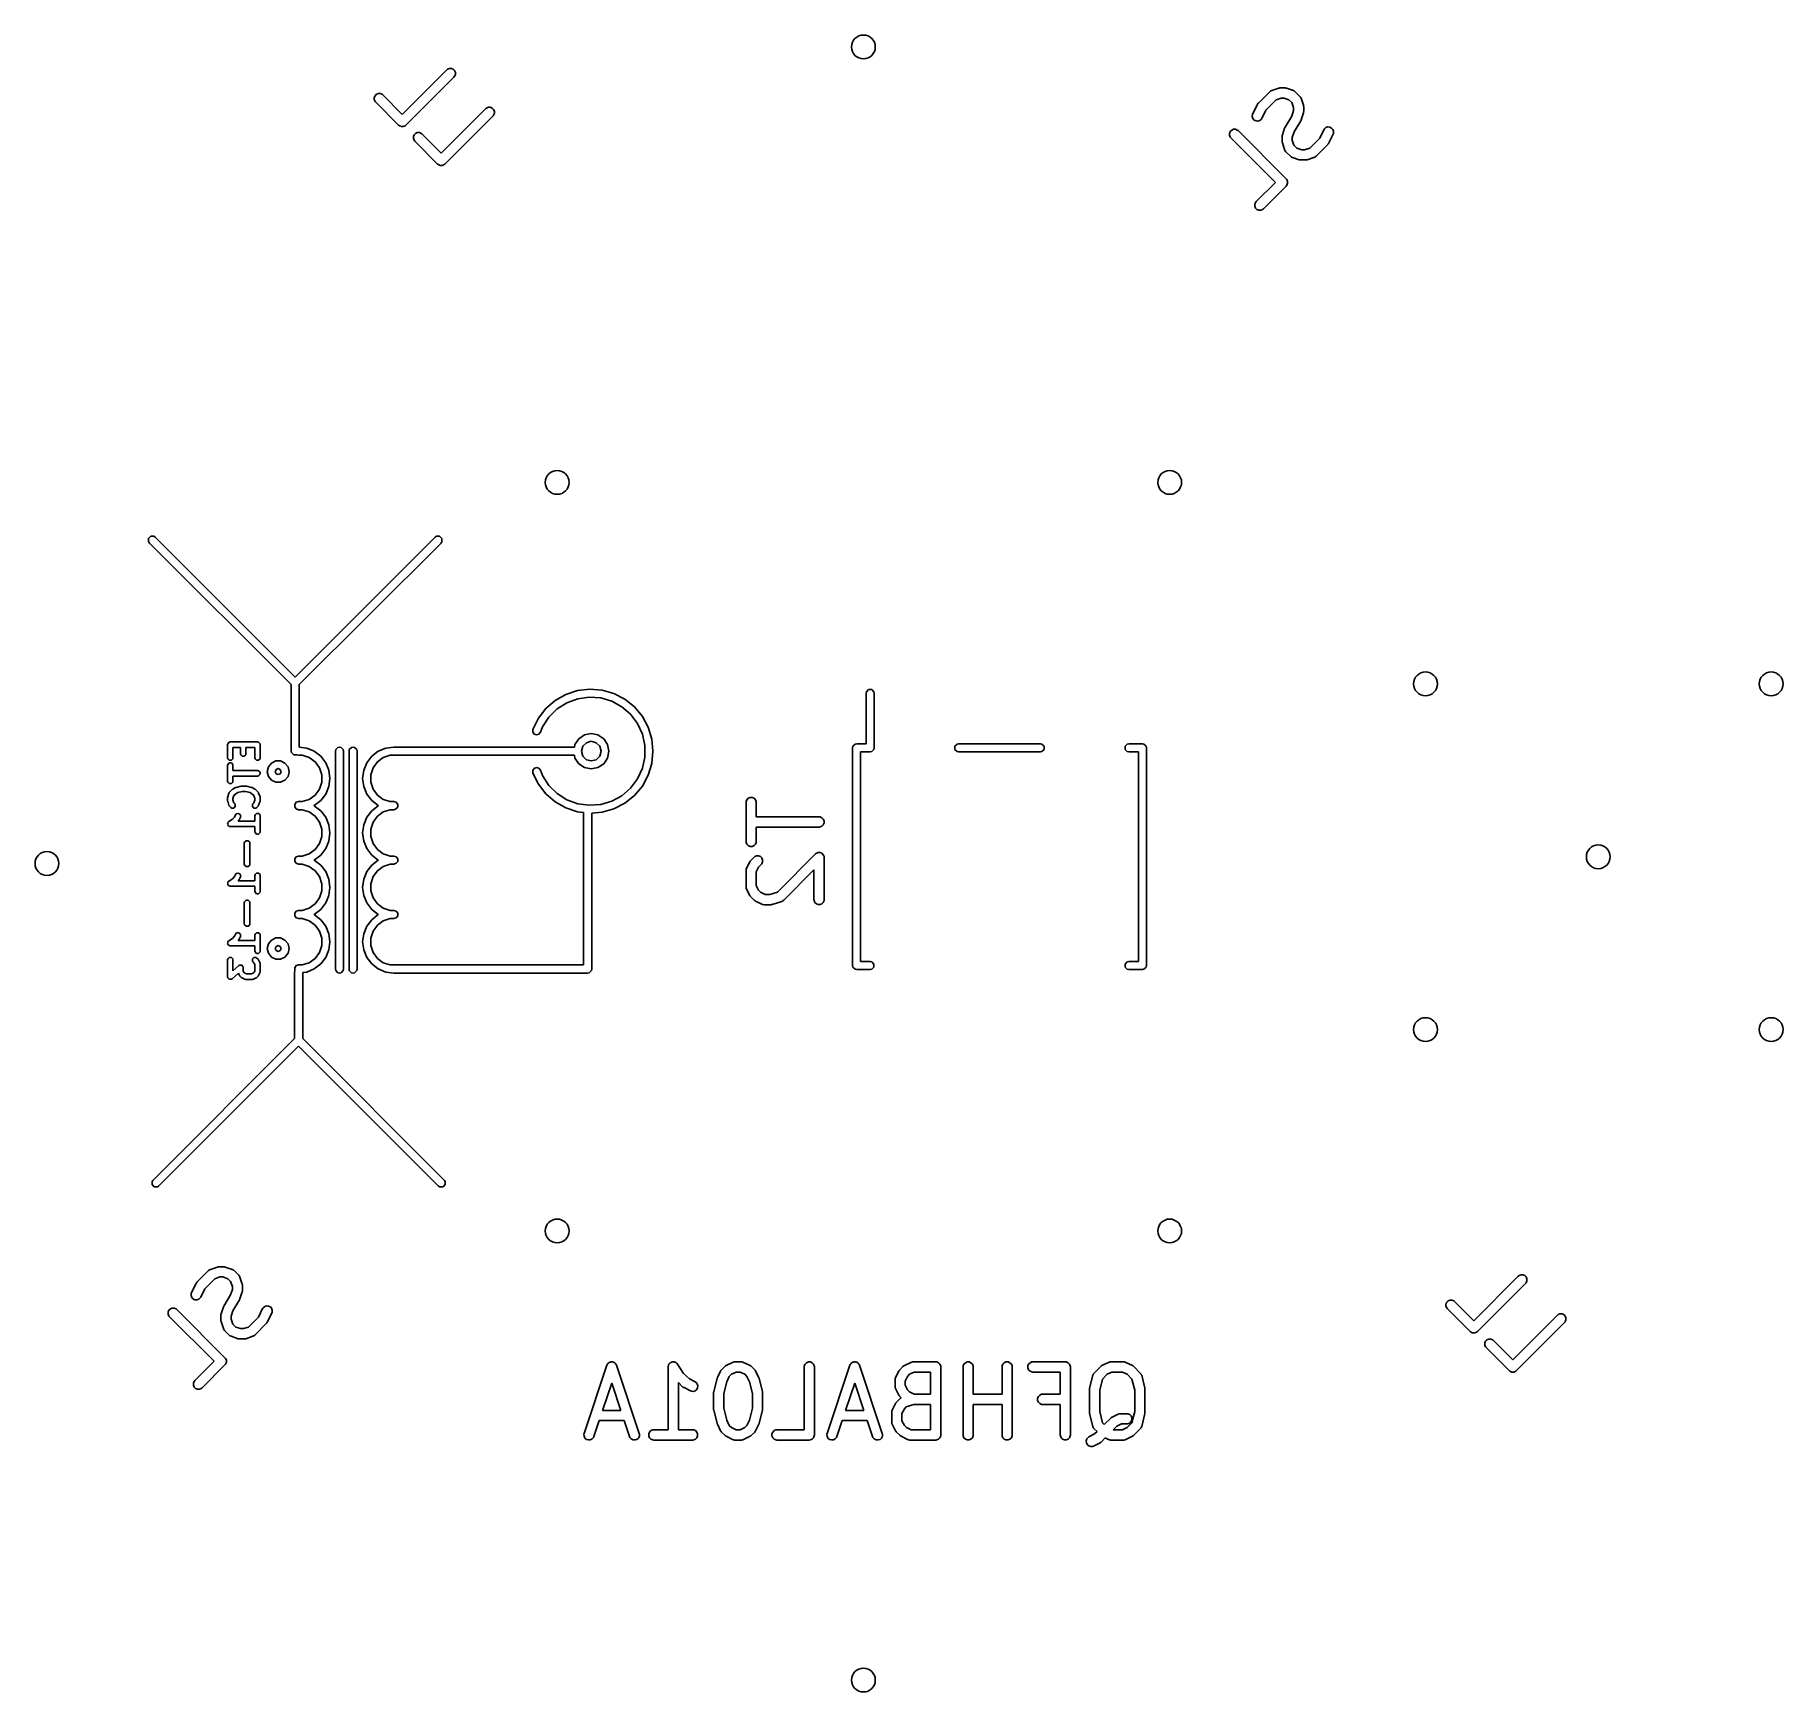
# Model space of a CAD drawing. Extents: x -0.48 to 0.53, y -0.48 to 0.48.
import ezdxf

# ---------------------------------------------------------------- set-up
doc = ezdxf.new("R2010")
doc.units = 0
doc.header["$MEASUREMENT"] = 0
doc.layers.add('BLACK', color=7, linetype='CONTINUOUS')

msp = doc.modelspace()

# ---------------------------------------------------------------- linework, layer by layer
at = {"layer": 'BLACK', "linetype": 'CONTINUOUS'}
for p, q in [((-0.2668, 0.4334), (-0.2411, 0.4592)), ((-0.2411, 0.4592), (-0.2406, 0.4596)), ((-0.2406, 0.4596), (-0.2395, 0.46)), ((-0.2395, 0.46), (-0.2384, 0.46)), ((-0.2384, 0.46), (-0.2373, 0.4596)), ((-0.2373, 0.4596), (-0.2365, 0.4588)), ((-0.2365, 0.4555), (-0.2369, 0.455)), ((-0.2365, 0.4588), (-0.2361, 0.4577)), ((-0.2361, 0.4565), (-0.2365, 0.4555)), ((-0.2361, 0.4577), (-0.2361, 0.4565)), ((-0.2817, 0.445), (-0.2806, 0.4454)), ((-0.2806, 0.4454), (-0.2795, 0.4454)), ((-0.2795, 0.4454), (-0.2784, 0.445)), ((-0.2369, 0.455), (-0.2647, 0.4272)), ((0.2285, 0.4399), (0.2351, 0.4465)), ((0.2351, 0.4465), (0.2356, 0.4469)), ((0.2356, 0.4469), (0.2357, 0.4469)), ((0.2357, 0.4469), (0.2358, 0.447)), ((0.2358, 0.447), (0.2363, 0.4472)), ((0.2363, 0.4472), (0.2403, 0.4485)), ((0.2403, 0.4485), (0.2406, 0.4486)), ((0.2406, 0.4486), (0.2406, 0.4486)), ((0.2406, 0.4486), (0.2407, 0.4486)), ((0.2407, 0.4486), (0.2408, 0.4487)), ((0.2408, 0.4487), (0.2409, 0.4487)), ((0.2409, 0.4487), (0.2412, 0.4487)), ((0.2412, 0.4487), (0.2439, 0.4487)), ((0.2439, 0.4487), (0.2442, 0.4487)), ((0.2442, 0.4487), (0.2442, 0.4487)), ((0.2442, 0.4487), (0.2443, 0.4486)), ((0.2443, 0.4486), (0.2444, 0.4486)), ((0.2444, 0.4486), (0.2445, 0.4486)), ((0.2445, 0.4486), (0.2448, 0.4485)), ((0.2448, 0.4485), (0.2488, 0.4472)), ((0.2488, 0.4472), (0.2493, 0.447)), ((0.2493, 0.447), (0.2494, 0.4469)), ((0.2494, 0.4469), (0.2495, 0.4469)), ((0.2495, 0.4469), (0.2499, 0.4465)), ((0.2499, 0.4465), (0.2526, 0.4438)), ((-0.283, 0.4431), (-0.2825, 0.4442)), ((-0.283, 0.442), (-0.283, 0.4431)), ((-0.2825, 0.4409), (-0.283, 0.442)), ((-0.2825, 0.4442), (-0.2817, 0.445)), ((-0.2821, 0.4404), (-0.2825, 0.4409)), ((-0.2689, 0.4272), (-0.2821, 0.4404)), ((-0.2784, 0.445), (-0.278, 0.4446)), ((-0.278, 0.4446), (-0.2668, 0.4334)), ((-0.2443, 0.4109), (-0.2185, 0.4367)), ((-0.2185, 0.4367), (-0.2181, 0.437)), ((-0.2181, 0.437), (-0.217, 0.4375)), ((-0.217, 0.4375), (-0.2159, 0.4375)), ((-0.2159, 0.4375), (-0.2148, 0.437)), ((-0.2148, 0.437), (-0.214, 0.4362)), ((-0.214, 0.4362), (-0.2135, 0.4352)), ((-0.2135, 0.4352), (-0.2135, 0.434)), ((0.2253, 0.4338), (0.228, 0.4391)), ((0.228, 0.4391), (0.2281, 0.4393)), ((0.2281, 0.4394), (0.2282, 0.4395)), ((0.2281, 0.4393), (0.2281, 0.4394)), ((0.2282, 0.4395), (0.2283, 0.4396)), ((0.2283, 0.4396), (0.2285, 0.4399)), ((0.2283, 0.4396), (0.2283, 0.4396)), ((0.233, 0.436), (0.2306, 0.4312)), ((0.2388, 0.4418), (0.233, 0.436)), ((0.2417, 0.4428), (0.2388, 0.4418)), ((0.2434, 0.4428), (0.2417, 0.4428)), ((0.2462, 0.4418), (0.2434, 0.4428)), ((0.2479, 0.4402), (0.2462, 0.4418)), ((0.2478, 0.4324), (0.2489, 0.4356)), ((0.2489, 0.4373), (0.2479, 0.4402)), ((0.2489, 0.4356), (0.2489, 0.4373)), ((0.2526, 0.4438), (0.2529, 0.4434)), ((0.2529, 0.4434), (0.253, 0.4433)), ((0.253, 0.4433), (0.2531, 0.4432)), ((0.2531, 0.4432), (0.2533, 0.4427)), ((0.2533, 0.4427), (0.2546, 0.4387)), ((0.2546, 0.4387), (0.2547, 0.4384)), ((0.2547, 0.4384), (0.2547, 0.4384)), ((0.2547, 0.4384), (0.2547, 0.4382)), ((0.2547, 0.4382), (0.2547, 0.4381)), ((0.2547, 0.4381), (0.2547, 0.4381)), ((0.2547, 0.4381), (0.2548, 0.4378)), ((0.2548, 0.4351), (0.2547, 0.4348)), ((0.2548, 0.4378), (0.2548, 0.4351)), ((-0.2684, 0.4268), (-0.2689, 0.4272)), ((-0.2677, 0.4265), (-0.2684, 0.4268)), ((-0.2674, 0.4264), (-0.2677, 0.4265)), ((-0.2662, 0.4264), (-0.2674, 0.4264)), ((-0.2674, 0.4264), (-0.2674, 0.4264)), ((-0.2652, 0.4268), (-0.2662, 0.4264)), ((-0.2647, 0.4272), (-0.2652, 0.4268)), ((-0.2652, 0.4268), (-0.2652, 0.4268)), ((-0.2143, 0.4325), (-0.2422, 0.4046)), ((-0.214, 0.4329), (-0.2143, 0.4325)), ((-0.2135, 0.434), (-0.214, 0.4329)), ((0.225, 0.4321), (0.2251, 0.4333)), ((0.2254, 0.431), (0.225, 0.4321)), ((0.2251, 0.4333), (0.2253, 0.4338)), ((0.2261, 0.4301), (0.2254, 0.431)), ((0.2272, 0.4296), (0.2261, 0.4301)), ((0.2283, 0.4295), (0.2272, 0.4296)), ((0.2294, 0.4299), (0.2283, 0.4295)), ((0.2303, 0.4307), (0.2294, 0.4299)), ((0.2306, 0.4312), (0.2303, 0.4307)), ((0.2424, 0.4215), (0.2437, 0.4255)), ((0.2437, 0.4255), (0.2438, 0.4257)), ((0.2437, 0.4255), (0.2437, 0.4255)), ((0.2437, 0.4255), (0.2437, 0.4255)), ((0.2438, 0.4257), (0.2439, 0.426)), ((0.2439, 0.426), (0.244, 0.426)), ((0.244, 0.426), (0.2478, 0.4324)), ((0.244, 0.426), (0.244, 0.426)), ((0.253, 0.4296), (0.2492, 0.4233)), ((0.2531, 0.4297), (0.253, 0.4297)), ((0.253, 0.4297), (0.253, 0.4296)), ((0.2532, 0.4299), (0.2531, 0.4297)), ((0.2533, 0.4302), (0.2532, 0.4299)), ((0.2546, 0.4342), (0.2533, 0.4302)), ((0.2533, 0.4302), (0.2533, 0.4302)), ((0.2533, 0.4302), (0.2533, 0.4302)), ((0.2547, 0.4345), (0.2546, 0.4342)), ((0.2547, 0.4348), (0.2547, 0.4348)), ((0.2547, 0.4348), (0.2547, 0.4347)), ((0.2547, 0.4347), (0.2547, 0.4345)), ((0.2547, 0.4345), (0.2547, 0.4345)), ((0.2664, 0.4245), (0.2667, 0.425)), ((0.2667, 0.425), (0.2676, 0.4258)), ((0.2676, 0.4258), (0.2687, 0.4261)), ((0.2687, 0.4261), (0.2698, 0.426)), ((0.2698, 0.426), (0.2709, 0.4255)), ((0.2709, 0.4255), (0.2716, 0.4247)), ((-0.2604, 0.4206), (-0.26, 0.4216)), ((-0.2604, 0.4194), (-0.2604, 0.4206)), ((-0.26, 0.4184), (-0.2604, 0.4194)), ((-0.26, 0.4216), (-0.2592, 0.4224)), ((-0.2596, 0.4179), (-0.26, 0.4184)), ((-0.2464, 0.4046), (-0.2596, 0.4179)), ((-0.2592, 0.4224), (-0.2581, 0.4229)), ((-0.2581, 0.4229), (-0.2569, 0.4229)), ((-0.2569, 0.4229), (-0.2559, 0.4224)), ((-0.2559, 0.4224), (-0.2554, 0.4221)), ((-0.2554, 0.4221), (-0.2443, 0.4109)), ((0.2118, 0.4224), (0.2122, 0.4235)), ((0.2118, 0.4213), (0.2118, 0.4224)), ((0.2122, 0.4202), (0.2118, 0.4213)), ((0.2122, 0.4235), (0.2131, 0.4243)), ((0.2126, 0.4198), (0.2122, 0.4202)), ((0.2384, 0.394), (0.2126, 0.4198)), ((0.2131, 0.4243), (0.2141, 0.4248)), ((0.2141, 0.4248), (0.2153, 0.4248)), ((0.2153, 0.4248), (0.2163, 0.4243)), ((0.2163, 0.4243), (0.2168, 0.424)), ((0.2168, 0.424), (0.2446, 0.3961)), ((0.2422, 0.4205), (0.2423, 0.4208)), ((0.2422, 0.4179), (0.2422, 0.4205)), ((0.2423, 0.4176), (0.2422, 0.4179)), ((0.2423, 0.4212), (0.2424, 0.4215)), ((0.2423, 0.4211), (0.2423, 0.4212)), ((0.2423, 0.421), (0.2423, 0.4211)), ((0.2423, 0.4209), (0.2423, 0.421)), ((0.2423, 0.4208), (0.2423, 0.4209)), ((0.2423, 0.4175), (0.2423, 0.4176)), ((0.2423, 0.4174), (0.2423, 0.4175)), ((0.2423, 0.4173), (0.2423, 0.4174)), ((0.2423, 0.4172), (0.2423, 0.4173)), ((0.2424, 0.417), (0.2423, 0.4172)), ((0.2437, 0.413), (0.2424, 0.417)), ((0.2492, 0.4233), (0.2481, 0.4201)), ((0.2481, 0.4201), (0.2481, 0.4184)), ((0.2481, 0.4184), (0.2491, 0.4155)), ((0.2491, 0.4155), (0.2508, 0.4138)), ((0.2582, 0.4138), (0.264, 0.4196)), ((0.2685, 0.4158), (0.2619, 0.4092)), ((0.264, 0.4196), (0.2664, 0.4245)), ((0.2687, 0.416), (0.2685, 0.4158)), ((0.2688, 0.4162), (0.2687, 0.4161)), ((0.2687, 0.4161), (0.2687, 0.416)), ((0.2689, 0.4163), (0.2688, 0.4162)), ((0.269, 0.4166), (0.2689, 0.4163)), ((0.2689, 0.4163), (0.2689, 0.4163)), ((0.2717, 0.4219), (0.269, 0.4166)), ((0.2716, 0.4247), (0.272, 0.4236)), ((0.2719, 0.4224), (0.2717, 0.4219)), ((0.272, 0.4236), (0.2719, 0.4224)), ((-0.2459, 0.4043), (-0.2464, 0.4046)), ((-0.2422, 0.4046), (-0.2426, 0.4043)), ((0.2439, 0.4125), (0.2437, 0.413)), ((0.244, 0.4124), (0.2439, 0.4125)), ((0.2441, 0.4123), (0.244, 0.4124)), ((0.2444, 0.4118), (0.2441, 0.4123)), ((0.2471, 0.4092), (0.2444, 0.4118)), ((0.2475, 0.4088), (0.2471, 0.4092)), ((0.2476, 0.4088), (0.2475, 0.4088)), ((0.2477, 0.4087), (0.2476, 0.4088)), ((0.2482, 0.4085), (0.2477, 0.4087)), ((0.2522, 0.4071), (0.2482, 0.4085)), ((0.2508, 0.4138), (0.2536, 0.4129)), ((0.2525, 0.4071), (0.2522, 0.4071)), ((0.2526, 0.407), (0.2525, 0.4071)), ((0.2527, 0.407), (0.2526, 0.407)), ((0.2528, 0.407), (0.2527, 0.407)), ((0.2531, 0.407), (0.2528, 0.407)), ((0.2528, 0.407), (0.2528, 0.407)), ((0.2558, 0.407), (0.2531, 0.407)), ((0.2536, 0.4129), (0.2553, 0.4129)), ((0.2553, 0.4129), (0.2582, 0.4138)), ((0.2561, 0.407), (0.2558, 0.407)), ((0.2562, 0.407), (0.2561, 0.407)), ((0.2563, 0.407), (0.2562, 0.407)), ((0.2564, 0.407), (0.2563, 0.407)), ((0.2567, 0.4071), (0.2564, 0.4071)), ((0.2564, 0.4071), (0.2564, 0.407)), ((0.2607, 0.4085), (0.2567, 0.4071)), ((0.2612, 0.4087), (0.2607, 0.4085)), ((0.2613, 0.4088), (0.2612, 0.4087)), ((0.2614, 0.4088), (0.2613, 0.4088)), ((0.2619, 0.4092), (0.2614, 0.4088)), ((-0.2452, 0.404), (-0.2459, 0.4043)), ((-0.2448, 0.4038), (-0.2452, 0.404)), ((-0.2437, 0.4038), (-0.2448, 0.4038)), ((-0.2448, 0.4038), (-0.2448, 0.4038)), ((-0.2426, 0.4043), (-0.2437, 0.4038)), ((-0.2426, 0.4043), (-0.2426, 0.4043)), ((0.2446, 0.3961), (0.245, 0.3957)), ((0.245, 0.3957), (0.245, 0.3957)), ((0.245, 0.3957), (0.2454, 0.3946)), ((0.2454, 0.3946), (0.2454, 0.3935)), ((0.2272, 0.3829), (0.2384, 0.394)), ((0.2446, 0.3919), (0.2314, 0.3787)), ((0.245, 0.3924), (0.2446, 0.3919)), ((0.2454, 0.3935), (0.245, 0.3924)), ((0.2264, 0.3813), (0.2268, 0.3824)), ((0.2264, 0.3802), (0.2264, 0.3813)), ((0.2268, 0.3791), (0.2264, 0.3802)), ((0.2268, 0.3824), (0.2272, 0.3829)), ((0.2276, 0.3783), (0.2268, 0.3791)), ((0.2287, 0.3779), (0.2276, 0.3783)), ((0.2299, 0.3779), (0.2287, 0.3779)), ((0.2309, 0.3783), (0.2299, 0.3779)), ((0.2314, 0.3787), (0.2309, 0.3783)), ((-0.4136, 0.188), (-0.4123, 0.1893)), ((-0.4136, 0.1862), (-0.4136, 0.188)), ((-0.4131, 0.1854), (-0.4136, 0.1862)), ((-0.3311, 0.1035), (-0.4131, 0.1854)), ((-0.4123, 0.1893), (-0.4105, 0.1893)), ((-0.4105, 0.1893), (-0.4097, 0.1888)), ((-0.4097, 0.1888), (-0.3287, 0.1078)), ((-0.3287, 0.1078), (-0.2477, 0.1888)), ((-0.2444, 0.1854), (-0.3264, 0.1035)), ((-0.2477, 0.1888), (-0.247, 0.1893)), ((-0.247, 0.1893), (-0.2452, 0.1893)), ((-0.2452, 0.1893), (-0.2439, 0.188)), ((-0.2439, 0.1862), (-0.2444, 0.1854)), ((-0.2439, 0.188), (-0.2439, 0.1862)), ((-0.3311, 0.0651), (-0.3311, 0.1035)), ((-0.3264, 0.1035), (-0.3264, 0.0673)), ((-0.1837, 0.0896), (-0.1783, 0.0943)), ((-0.1783, 0.0943), (-0.1721, 0.0978)), ((-0.1716, 0.093), (-0.1772, 0.0894)), ((-0.1721, 0.0978), (-0.1654, 0.1)), ((-0.1653, 0.0953), (-0.1716, 0.093)), ((-0.1654, 0.1), (-0.1583, 0.1008)), ((-0.1587, 0.0963), (-0.1653, 0.0953)), ((-0.152, 0.0958), (-0.1587, 0.0963)), ((-0.1583, 0.1008), (-0.1512, 0.1002)), ((-0.1456, 0.0939), (-0.152, 0.0958)), ((-0.1512, 0.1002), (-0.1444, 0.0983)), ((-0.1397, 0.0907), (-0.1456, 0.0939)), ((-0.1444, 0.0983), (-0.138, 0.095)), ((-0.138, 0.095), (-0.1325, 0.0906)), ((0.0016, 0.0984), (0.0018, 0.0993)), ((0.0016, 0.0693), (0.0016, 0.0984)), ((0.0018, 0.0993), (0.003, 0.1006)), ((0.003, 0.1006), (0.0048, 0.1006)), ((0.0048, 0.1006), (0.0061, 0.0993)), ((0.0061, 0.0993), (0.0063, 0.0984)), ((0.0063, 0.0984), (0.0063, 0.0669)), ((-0.1912, 0.0776), (-0.188, 0.084)), ((-0.188, 0.084), (-0.1837, 0.0896)), ((-0.182, 0.0847), (-0.1856, 0.0791)), ((-0.1772, 0.0894), (-0.182, 0.0847)), ((-0.1347, 0.0863), (-0.1397, 0.0907)), ((-0.1307, 0.0809), (-0.1347, 0.0863)), ((-0.1325, 0.0906), (-0.1279, 0.0851)), ((-0.1279, 0.0748), (-0.1307, 0.0809)), ((-0.1279, 0.0851), (-0.1245, 0.0788)), ((-0.1913, 0.0761), (-0.1912, 0.0776)), ((-0.1905, 0.0749), (-0.1913, 0.0761)), ((-0.1891, 0.0744), (-0.1905, 0.0749)), ((-0.1877, 0.0748), (-0.1891, 0.0744)), ((-0.1868, 0.0759), (-0.1877, 0.0748)), ((-0.1856, 0.0791), (-0.1868, 0.0759)), ((-0.1868, 0.0759), (-0.1868, 0.0759)), ((-0.1669, 0.0689), (-0.1647, 0.0722)), ((-0.1647, 0.0722), (-0.1614, 0.0744)), ((-0.1614, 0.0744), (-0.1575, 0.0752)), ((-0.1575, 0.0752), (-0.1536, 0.0744)), ((-0.1536, 0.0744), (-0.1502, 0.0722)), ((-0.1502, 0.0722), (-0.148, 0.0689)), ((-0.1265, 0.0683), (-0.1279, 0.0748)), ((-0.1245, 0.0788), (-0.1225, 0.072)), ((-0.1225, 0.072), (-0.1218, 0.065)), ((-0.3679, 0.0687), (-0.3678, 0.0693)), ((-0.3679, 0.0612), (-0.3679, 0.0687)), ((-0.3678, 0.0606), (-0.3679, 0.0612)), ((-0.3678, 0.0693), (-0.3669, 0.0702)), ((-0.3669, 0.0702), (-0.3663, 0.0703)), ((-0.3663, 0.0703), (-0.3506, 0.0703)), ((-0.3648, 0.0612), (-0.3649, 0.0606)), ((-0.3604, 0.0671), (-0.3648, 0.0671)), ((-0.3648, 0.0671), (-0.3648, 0.0612)), ((-0.3604, 0.0635), (-0.3604, 0.0671)), ((-0.3603, 0.0629), (-0.3604, 0.0635)), ((-0.3594, 0.062), (-0.3603, 0.0629)), ((-0.3582, 0.062), (-0.3594, 0.062)), ((-0.3574, 0.0629), (-0.3582, 0.062)), ((-0.3573, 0.0635), (-0.3574, 0.0629)), ((-0.3522, 0.0671), (-0.3573, 0.0671)), ((-0.3573, 0.0671), (-0.3573, 0.0635)), ((-0.3522, 0.0612), (-0.3522, 0.0671)), ((-0.352, 0.0606), (-0.3522, 0.0612)), ((-0.3506, 0.0703), (-0.35, 0.0702)), ((-0.35, 0.0702), (-0.3491, 0.0693)), ((-0.3491, 0.0693), (-0.349, 0.0687)), ((-0.349, 0.0612), (-0.3491, 0.0606)), ((-0.349, 0.0687), (-0.349, 0.0612)), ((-0.3309, 0.0642), (-0.3311, 0.0651)), ((-0.3296, 0.0629), (-0.3309, 0.0642)), ((-0.3278, 0.0629), (-0.3296, 0.0629)), ((-0.3268, 0.0626), (-0.3278, 0.0629)), ((-0.3278, 0.0629), (-0.3278, 0.0629)), ((-0.3247, 0.0626), (-0.3268, 0.0626)), ((-0.3264, 0.0673), (-0.3221, 0.0667)), ((-0.3206, 0.0613), (-0.3247, 0.0626)), ((-0.3221, 0.0667), (-0.3177, 0.0649)), ((-0.3172, 0.0588), (-0.3206, 0.0613)), ((-0.3177, 0.0649), (-0.314, 0.062)), ((-0.314, 0.062), (-0.3111, 0.0583)), ((-0.3055, 0.065), (-0.3053, 0.0659)), ((-0.3055, -0.061), (-0.3055, 0.065)), ((-0.3053, 0.0659), (-0.3041, 0.0671)), ((-0.3041, 0.0671), (-0.3031, 0.0673)), ((-0.3031, 0.0673), (-0.3022, 0.0671)), ((-0.3022, 0.0671), (-0.301, 0.0659)), ((-0.301, 0.0659), (-0.3008, 0.065)), ((-0.3008, 0.065), (-0.3008, -0.061)), ((-0.2976, 0.065), (-0.2975, 0.0659)), ((-0.2976, -0.061), (-0.2976, 0.065)), ((-0.2975, 0.0659), (-0.2962, 0.0671)), ((-0.2962, 0.0671), (-0.2953, 0.0673)), ((-0.2953, 0.0673), (-0.2944, 0.0671)), ((-0.2944, 0.0671), (-0.2931, 0.0659)), ((-0.2931, 0.0659), (-0.2929, 0.065)), ((-0.2929, 0.065), (-0.2929, -0.061)), ((-0.2873, 0.0583), (-0.2845, 0.062)), ((-0.2845, 0.062), (-0.2807, 0.0649)), ((-0.2778, 0.0613), (-0.2812, 0.0588)), ((-0.2807, 0.0649), (-0.2763, 0.0667)), ((-0.2738, 0.0626), (-0.2778, 0.0613)), ((-0.2763, 0.0667), (-0.2717, 0.0673)), ((-0.2717, 0.0626), (-0.2738, 0.0626)), ((-0.2717, 0.0673), (-0.1672, 0.0673)), ((-0.1672, 0.0626), (-0.2717, 0.0626)), ((-0.1672, 0.0673), (-0.1669, 0.0689)), ((-0.1669, 0.061), (-0.1672, 0.0626)), ((-0.1647, 0.0577), (-0.1669, 0.061)), ((-0.1624, 0.0678), (-0.1632, 0.065)), ((-0.1632, 0.065), (-0.1632, 0.0649)), ((-0.1632, 0.0649), (-0.1624, 0.0621)), ((-0.1603, 0.0699), (-0.1624, 0.0678)), ((-0.1624, 0.0621), (-0.1603, 0.06)), ((-0.1575, 0.0707), (-0.1603, 0.0699)), ((-0.1546, 0.0699), (-0.1575, 0.0707)), ((-0.1525, 0.0678), (-0.1546, 0.0699)), ((-0.1546, 0.06), (-0.1525, 0.0621)), ((-0.1518, 0.065), (-0.1525, 0.0678)), ((-0.1525, 0.0621), (-0.1518, 0.065)), ((-0.148, 0.061), (-0.1502, 0.0577)), ((-0.148, 0.0689), (-0.1472, 0.065)), ((-0.1472, 0.065), (-0.148, 0.061)), ((-0.1279, 0.0551), (-0.1265, 0.0616)), ((-0.1265, 0.0616), (-0.1265, 0.0683)), ((-0.1218, 0.065), (-0.1225, 0.0579)), ((-0.0063, 0.0669), (-0.0061, 0.0678)), ((-0.0063, -0.0591), (-0.0063, 0.0669)), ((-0.0061, 0.0678), (-0.0048, 0.0691)), ((-0.0048, 0.0691), (-0.0039, 0.0693)), ((-0.0039, 0.0693), (0.0016, 0.0693)), ((0.0039, 0.0646), (-0.0016, 0.0646)), ((-0.0016, 0.0646), (-0.0016, -0.0567)), ((0.0048, 0.0647), (0.0039, 0.0646)), ((0.0061, 0.066), (0.0048, 0.0647)), ((0.0063, 0.0669), (0.0061, 0.066)), ((0.0529, 0.0678), (0.0542, 0.0691)), ((0.0529, 0.066), (0.0529, 0.0678)), ((0.0542, 0.0647), (0.0529, 0.066)), ((0.0542, 0.0691), (0.0551, 0.0693)), ((0.0551, 0.0646), (0.0542, 0.0647)), ((0.0551, 0.0693), (0.1024, 0.0693)), ((0.1024, 0.0646), (0.0551, 0.0646)), ((0.1024, 0.0693), (0.1033, 0.0691)), ((0.1033, 0.0647), (0.1024, 0.0646)), ((0.1033, 0.0691), (0.1045, 0.0678)), ((0.1045, 0.066), (0.1033, 0.0647)), ((0.1045, 0.0678), (0.1045, 0.066)), ((0.1514, 0.0678), (0.1526, 0.0691)), ((0.1514, 0.066), (0.1514, 0.0678)), ((0.1526, 0.0647), (0.1514, 0.066)), ((0.1526, 0.0691), (0.1535, 0.0693)), ((0.1535, 0.0646), (0.1526, 0.0647)), ((0.1535, 0.0693), (0.1614, 0.0693)), ((0.1591, 0.0646), (0.1535, 0.0646)), ((0.1591, -0.0567), (0.1591, 0.0646)), ((0.1614, 0.0693), (0.1623, 0.0691)), ((0.1623, 0.0691), (0.1636, 0.0678)), ((0.1636, 0.0678), (0.1638, 0.0669)), ((0.1638, 0.0669), (0.1638, -0.0591)), ((-0.3679, 0.0567), (-0.3678, 0.0573)), ((-0.3679, 0.0477), (-0.3679, 0.0567)), ((-0.3669, 0.0598), (-0.3678, 0.0606)), ((-0.3678, 0.0573), (-0.3669, 0.0582)), ((-0.3657, 0.0598), (-0.3669, 0.0598)), ((-0.3669, 0.0582), (-0.3657, 0.0582)), ((-0.3649, 0.0606), (-0.3657, 0.0598)), ((-0.3657, 0.0582), (-0.3649, 0.0573)), ((-0.3649, 0.0573), (-0.3648, 0.0567)), ((-0.3648, 0.0567), (-0.3648, 0.0538)), ((-0.3648, 0.0538), (-0.3506, 0.0538)), ((-0.3506, 0.0506), (-0.3648, 0.0506)), ((-0.3648, 0.0506), (-0.3648, 0.0477)), ((-0.3512, 0.0598), (-0.352, 0.0606)), ((-0.35, 0.0598), (-0.3512, 0.0598)), ((-0.3506, 0.0538), (-0.35, 0.0537)), ((-0.35, 0.0508), (-0.3506, 0.0506)), ((-0.3491, 0.0606), (-0.35, 0.0598)), ((-0.35, 0.0537), (-0.3491, 0.0528)), ((-0.3491, 0.0516), (-0.35, 0.0508)), ((-0.3491, 0.0528), (-0.3491, 0.0516)), ((-0.3449, 0.0531), (-0.3443, 0.0559)), ((-0.3443, 0.0504), (-0.3449, 0.0531)), ((-0.3443, 0.0559), (-0.3425, 0.0581)), ((-0.3425, 0.0581), (-0.34, 0.0593)), ((-0.3398, 0.0544), (-0.3403, 0.0531)), ((-0.3403, 0.0531), (-0.3398, 0.0519)), ((-0.34, 0.0593), (-0.3372, 0.0593)), ((-0.3386, 0.0549), (-0.3398, 0.0544)), ((-0.3398, 0.0519), (-0.3386, 0.0514)), ((-0.3374, 0.0544), (-0.3386, 0.0549)), ((-0.3386, 0.0514), (-0.3374, 0.0519)), ((-0.3369, 0.0531), (-0.3374, 0.0544)), ((-0.3374, 0.0519), (-0.3369, 0.0531)), ((-0.3372, 0.0593), (-0.3347, 0.0581)), ((-0.3347, 0.0581), (-0.3329, 0.0559)), ((-0.3329, 0.0559), (-0.3323, 0.0531)), ((-0.3323, 0.0531), (-0.3329, 0.0504)), ((-0.3147, 0.0554), (-0.3172, 0.0588)), ((-0.3134, 0.0513), (-0.3147, 0.0554)), ((-0.3134, 0.0471), (-0.3134, 0.0513)), ((-0.3111, 0.0583), (-0.3093, 0.0539)), ((-0.3093, 0.0539), (-0.3087, 0.0492)), ((-0.2898, 0.0492), (-0.2891, 0.0539)), ((-0.2891, 0.0539), (-0.2873, 0.0583)), ((-0.2837, 0.0554), (-0.285, 0.0513)), ((-0.285, 0.0513), (-0.285, 0.0471)), ((-0.2812, 0.0588), (-0.2837, 0.0554)), ((-0.1913, 0.0538), (-0.1905, 0.055)), ((-0.1912, 0.0523), (-0.1913, 0.0538)), ((-0.188, 0.0459), (-0.1912, 0.0523)), ((-0.1905, 0.055), (-0.1891, 0.0555)), ((-0.1891, 0.0555), (-0.1877, 0.0551)), ((-0.1877, 0.0551), (-0.1868, 0.054)), ((-0.1868, 0.054), (-0.1868, 0.054)), ((-0.1868, 0.054), (-0.1856, 0.0509)), ((-0.1856, 0.0509), (-0.182, 0.0452)), ((-0.1614, 0.0555), (-0.1647, 0.0577)), ((-0.1575, 0.0547), (-0.1614, 0.0555)), ((-0.1603, 0.06), (-0.1575, 0.0593)), ((-0.1575, 0.0593), (-0.1546, 0.06)), ((-0.1536, 0.0555), (-0.1575, 0.0547)), ((-0.1502, 0.0577), (-0.1536, 0.0555)), ((-0.1307, 0.049), (-0.1279, 0.0551)), ((-0.1245, 0.0511), (-0.1279, 0.0448)), ((-0.1225, 0.0579), (-0.1245, 0.0511)), ((-0.3678, 0.0471), (-0.3679, 0.0477)), ((-0.3669, 0.0463), (-0.3678, 0.0471)), ((-0.3678, 0.0385), (-0.3671, 0.0407)), ((-0.3671, 0.0407), (-0.367, 0.0408)), ((-0.367, 0.0408), (-0.3669, 0.041)), ((-0.367, 0.0408), (-0.367, 0.0408)), ((-0.3657, 0.0463), (-0.3669, 0.0463)), ((-0.3669, 0.041), (-0.3668, 0.0412)), ((-0.3668, 0.0412), (-0.3668, 0.0413)), ((-0.3668, 0.0413), (-0.3667, 0.0413)), ((-0.3667, 0.0413), (-0.3652, 0.0428)), ((-0.3649, 0.0471), (-0.3657, 0.0463)), ((-0.3652, 0.0428), (-0.365, 0.043)), ((-0.365, 0.043), (-0.3648, 0.0431)), ((-0.3648, 0.0477), (-0.3649, 0.0471)), ((-0.3648, 0.0431), (-0.3633, 0.0439)), ((-0.3633, 0.0439), (-0.3631, 0.0439)), ((-0.362, 0.041), (-0.3632, 0.0404)), ((-0.3631, 0.0439), (-0.363, 0.044)), ((-0.363, 0.044), (-0.36, 0.0447)), ((-0.3594, 0.0416), (-0.362, 0.041)), ((-0.36, 0.0447), (-0.3598, 0.0448)), ((-0.3598, 0.0448), (-0.3596, 0.0448)), ((-0.3596, 0.0448), (-0.3573, 0.0448)), ((-0.3575, 0.0416), (-0.3594, 0.0416)), ((-0.3549, 0.041), (-0.3575, 0.0416)), ((-0.3573, 0.0448), (-0.3572, 0.0448)), ((-0.3572, 0.0448), (-0.357, 0.0447)), ((-0.357, 0.0447), (-0.354, 0.044)), ((-0.3538, 0.0404), (-0.3549, 0.041)), ((-0.354, 0.044), (-0.3538, 0.0439)), ((-0.3538, 0.0439), (-0.3536, 0.0439)), ((-0.3536, 0.0439), (-0.3521, 0.0431)), ((-0.3521, 0.0431), (-0.3519, 0.043)), ((-0.3519, 0.043), (-0.3517, 0.0428)), ((-0.3517, 0.0428), (-0.3502, 0.0413)), ((-0.3502, 0.0413), (-0.3502, 0.0413)), ((-0.3502, 0.0413), (-0.3502, 0.0412)), ((-0.3502, 0.0412), (-0.35, 0.041)), ((-0.35, 0.041), (-0.3499, 0.0408)), ((-0.3499, 0.0408), (-0.3499, 0.0408)), ((-0.3499, 0.0408), (-0.3499, 0.0407)), ((-0.3499, 0.0407), (-0.3491, 0.0385)), ((-0.3425, 0.0482), (-0.3443, 0.0504)), ((-0.34, 0.047), (-0.3425, 0.0482)), ((-0.3372, 0.047), (-0.34, 0.047)), ((-0.3347, 0.0482), (-0.3372, 0.047)), ((-0.3329, 0.0504), (-0.3347, 0.0482)), ((-0.3172, 0.0396), (-0.3147, 0.0431)), ((-0.3147, 0.0431), (-0.3134, 0.0471)), ((-0.3093, 0.0445), (-0.3111, 0.0402)), ((-0.3087, 0.0492), (-0.3093, 0.0445)), ((-0.2891, 0.0445), (-0.2898, 0.0492)), ((-0.2873, 0.0402), (-0.2891, 0.0445)), ((-0.285, 0.0471), (-0.2837, 0.0431)), ((-0.2837, 0.0431), (-0.2812, 0.0396)), ((-0.1837, 0.0403), (-0.188, 0.0459)), ((-0.182, 0.0452), (-0.1772, 0.0405)), ((-0.1772, 0.0405), (-0.1716, 0.0369)), ((-0.1397, 0.0392), (-0.1347, 0.0436)), ((-0.1347, 0.0436), (-0.1307, 0.049)), ((-0.1279, 0.0448), (-0.1325, 0.0394)), ((-0.3679, 0.0382), (-0.3678, 0.0385)), ((-0.3679, 0.038), (-0.3679, 0.0382)), ((-0.3679, 0.0365), (-0.3679, 0.038)), ((-0.3679, 0.0362), (-0.3679, 0.0365)), ((-0.3678, 0.036), (-0.3679, 0.0362)), ((-0.3671, 0.0337), (-0.3678, 0.036)), ((-0.367, 0.0336), (-0.3671, 0.0337)), ((-0.3669, 0.0334), (-0.367, 0.0336)), ((-0.367, 0.0336), (-0.367, 0.0336)), ((-0.3668, 0.0332), (-0.3669, 0.0334)), ((-0.3667, 0.0331), (-0.3668, 0.0332)), ((-0.3668, 0.0332), (-0.3668, 0.0332)), ((-0.366, 0.0324), (-0.3667, 0.0331)), ((-0.3654, 0.032), (-0.366, 0.0324)), ((-0.3642, 0.032), (-0.3654, 0.032)), ((-0.3642, 0.0394), (-0.3648, 0.0377)), ((-0.3648, 0.0377), (-0.3648, 0.0367)), ((-0.3648, 0.0367), (-0.3642, 0.0351)), ((-0.3632, 0.0404), (-0.3642, 0.0394)), ((-0.3642, 0.0351), (-0.3637, 0.0346)), ((-0.3634, 0.0329), (-0.3642, 0.032)), ((-0.3637, 0.0346), (-0.3634, 0.0341)), ((-0.3634, 0.0341), (-0.3634, 0.0329)), ((-0.3527, 0.0394), (-0.3538, 0.0404)), ((-0.3535, 0.0341), (-0.3532, 0.0346)), ((-0.3535, 0.0329), (-0.3535, 0.0341)), ((-0.3527, 0.032), (-0.3535, 0.0329)), ((-0.3532, 0.0346), (-0.3527, 0.0351)), ((-0.3522, 0.0377), (-0.3527, 0.0394)), ((-0.3527, 0.0351), (-0.3522, 0.0367)), ((-0.3515, 0.032), (-0.3527, 0.032)), ((-0.3522, 0.0367), (-0.3522, 0.0377)), ((-0.351, 0.0324), (-0.3515, 0.032)), ((-0.3502, 0.0331), (-0.351, 0.0324)), ((-0.35, 0.0334), (-0.3502, 0.0332)), ((-0.3502, 0.0332), (-0.3502, 0.0332)), ((-0.3502, 0.0332), (-0.3502, 0.0331)), ((-0.3499, 0.0336), (-0.35, 0.0334)), ((-0.3491, 0.036), (-0.3499, 0.0337)), ((-0.3499, 0.0337), (-0.3499, 0.0336)), ((-0.3499, 0.0336), (-0.3499, 0.0336)), ((-0.3491, 0.0385), (-0.3491, 0.0382)), ((-0.3491, 0.0382), (-0.349, 0.038)), ((-0.349, 0.0365), (-0.3491, 0.0362)), ((-0.3491, 0.0362), (-0.3491, 0.036)), ((-0.349, 0.038), (-0.349, 0.0365)), ((-0.329, 0.0342), (-0.3282, 0.0354)), ((-0.329, 0.0327), (-0.329, 0.0342)), ((-0.3282, 0.0316), (-0.329, 0.0327)), ((-0.3282, 0.0354), (-0.3268, 0.0358)), ((-0.3268, 0.0311), (-0.3282, 0.0316)), ((-0.3268, 0.0358), (-0.3247, 0.0358)), ((-0.3247, 0.0311), (-0.3268, 0.0311)), ((-0.3247, 0.0358), (-0.3206, 0.0371)), ((-0.3206, 0.0298), (-0.3247, 0.0311)), ((-0.3206, 0.0371), (-0.3172, 0.0396)), ((-0.3177, 0.0335), (-0.3179, 0.0335)), ((-0.3179, 0.0335), (-0.3177, 0.0334)), ((-0.314, 0.0364), (-0.3177, 0.0335)), ((-0.3177, 0.0334), (-0.314, 0.0305)), ((-0.3111, 0.0402), (-0.314, 0.0364)), ((-0.314, 0.0305), (-0.3111, 0.0268)), ((-0.2845, 0.0364), (-0.2873, 0.0402)), ((-0.2873, 0.0268), (-0.2845, 0.0305)), ((-0.2807, 0.0335), (-0.2845, 0.0364)), ((-0.2845, 0.0305), (-0.2807, 0.0334)), ((-0.2812, 0.0396), (-0.2778, 0.0371)), ((-0.2807, 0.0334), (-0.2806, 0.0335)), ((-0.2806, 0.0335), (-0.2807, 0.0335)), ((-0.2778, 0.0371), (-0.2738, 0.0358)), ((-0.2738, 0.0311), (-0.2778, 0.0298)), ((-0.2738, 0.0358), (-0.2717, 0.0358)), ((-0.2717, 0.0311), (-0.2738, 0.0311)), ((-0.2717, 0.0358), (-0.2703, 0.0354)), ((-0.2703, 0.0316), (-0.2717, 0.0311)), ((-0.2703, 0.0354), (-0.2694, 0.0342)), ((-0.2694, 0.0327), (-0.2703, 0.0316)), ((-0.2694, 0.0342), (-0.2694, 0.0327)), ((-0.1783, 0.0357), (-0.1837, 0.0403)), ((-0.1721, 0.0322), (-0.1783, 0.0357)), ((-0.1654, 0.0299), (-0.1721, 0.0322)), ((-0.1716, 0.0369), (-0.1653, 0.0346)), ((-0.1653, 0.0346), (-0.1587, 0.0337)), ((-0.1587, 0.0337), (-0.152, 0.0341)), ((-0.152, 0.0341), (-0.1456, 0.036)), ((-0.1444, 0.0316), (-0.1512, 0.0297)), ((-0.1456, 0.036), (-0.1397, 0.0392)), ((-0.138, 0.0349), (-0.1444, 0.0316)), ((-0.1325, 0.0394), (-0.138, 0.0349)), ((-0.0679, 0.0359), (-0.0674, 0.0369)), ((-0.0679, 0.0353), (-0.0679, 0.0359)), ((-0.0679, 0.0128), (-0.0679, 0.0353)), ((-0.0674, 0.0369), (-0.0666, 0.0378)), ((-0.0666, 0.0378), (-0.0656, 0.0382)), ((-0.0656, 0.0382), (-0.0644, 0.0382)), ((-0.0644, 0.0382), (-0.0633, 0.0378)), ((-0.0633, 0.0378), (-0.0625, 0.0369)), ((-0.0625, 0.0369), (-0.0621, 0.0359)), ((-0.0621, 0.0359), (-0.062, 0.0353)), ((-0.062, 0.0353), (-0.062, 0.027)), ((-0.3679, 0.0227), (-0.3678, 0.0231)), ((-0.3678, 0.0225), (-0.3679, 0.0227)), ((-0.3678, 0.0236), (-0.3677, 0.0237)), ((-0.3678, 0.0231), (-0.3678, 0.0236)), ((-0.3678, 0.0224), (-0.3678, 0.0225)), ((-0.3675, 0.022), (-0.3678, 0.0224)), ((-0.3677, 0.0238), (-0.3672, 0.0243)), ((-0.3677, 0.0237), (-0.3677, 0.0238)), ((-0.3672, 0.0217), (-0.3675, 0.022)), ((-0.3672, 0.0243), (-0.3651, 0.0257)), ((-0.3671, 0.0216), (-0.3672, 0.0217)), ((-0.3669, 0.0215), (-0.3671, 0.0216)), ((-0.3663, 0.0214), (-0.3669, 0.0215)), ((-0.3522, 0.0214), (-0.3663, 0.0214)), ((-0.3651, 0.0257), (-0.3639, 0.0269)), ((-0.3639, 0.0269), (-0.3633, 0.0282)), ((-0.3633, 0.0282), (-0.3629, 0.0287)), ((-0.3629, 0.0287), (-0.3617, 0.029)), ((-0.3615, 0.0249), (-0.3618, 0.0245)), ((-0.3618, 0.0245), (-0.3522, 0.0245)), ((-0.3617, 0.029), (-0.3607, 0.0285)), ((-0.3613, 0.0251), (-0.3615, 0.0249)), ((-0.3612, 0.0253), (-0.3613, 0.0251)), ((-0.3604, 0.0268), (-0.3612, 0.0253)), ((-0.3607, 0.0285), (-0.3603, 0.0274)), ((-0.3603, 0.0274), (-0.3604, 0.0268)), ((-0.3522, 0.0275), (-0.352, 0.0281)), ((-0.3522, 0.0245), (-0.3522, 0.0275)), ((-0.3522, 0.0185), (-0.3522, 0.0214)), ((-0.352, 0.0281), (-0.3512, 0.0289)), ((-0.3512, 0.0289), (-0.35, 0.0289)), ((-0.35, 0.0289), (-0.3491, 0.0281)), ((-0.3491, 0.0281), (-0.349, 0.0275)), ((-0.349, 0.0275), (-0.349, 0.0185)), ((-0.3172, 0.0273), (-0.3206, 0.0298)), ((-0.3147, 0.0239), (-0.3172, 0.0273)), ((-0.3134, 0.0198), (-0.3147, 0.0239)), ((-0.3111, 0.0268), (-0.3093, 0.0224)), ((-0.3093, 0.0224), (-0.3087, 0.0177)), ((-0.2898, 0.0177), (-0.2891, 0.0224)), ((-0.2891, 0.0224), (-0.2873, 0.0268)), ((-0.2837, 0.0239), (-0.285, 0.0198)), ((-0.2812, 0.0273), (-0.2837, 0.0239)), ((-0.2778, 0.0298), (-0.2812, 0.0273)), ((-0.1619, 0.0295), (-0.1654, 0.0299)), ((-0.1619, -0.0587), (-0.1619, 0.0295)), ((-0.1619, 0.0295), (-0.1619, 0.0295)), ((-0.1512, 0.0297), (-0.1572, 0.0292)), ((-0.1572, 0.0292), (-0.1572, -0.061)), ((-0.062, 0.027), (-0.0256, 0.027)), ((-0.0256, 0.0211), (-0.062, 0.0211)), ((-0.062, 0.0211), (-0.062, 0.0128)), ((-0.0256, 0.027), (-0.025, 0.027)), ((-0.025, 0.0212), (-0.0256, 0.0211)), ((-0.025, 0.027), (-0.024, 0.0265)), ((-0.024, 0.0216), (-0.025, 0.0212)), ((-0.024, 0.0265), (-0.0232, 0.0257)), ((-0.0232, 0.0224), (-0.024, 0.0216)), ((-0.0232, 0.0257), (-0.0227, 0.0246)), ((-0.0227, 0.0235), (-0.0232, 0.0224)), ((-0.0227, 0.0246), (-0.0227, 0.0235)), ((-0.3582, 0.0117), (-0.358, 0.0123)), ((-0.3582, -0.0003), (-0.3582, 0.0117)), ((-0.358, 0.0123), (-0.3572, 0.0132)), ((-0.3572, 0.0132), (-0.356, 0.0132)), ((-0.356, 0.0132), (-0.3551, 0.0123)), ((-0.3551, 0.0123), (-0.355, 0.0117)), ((-0.355, 0.0117), (-0.355, -0.0003)), ((-0.352, 0.0179), (-0.3522, 0.0185)), ((-0.3512, 0.017), (-0.352, 0.0179)), ((-0.35, 0.017), (-0.3512, 0.017)), ((-0.3491, 0.0179), (-0.35, 0.017)), ((-0.349, 0.0185), (-0.3491, 0.0179)), ((-0.3172, 0.0081), (-0.3147, 0.0116)), ((-0.3147, 0.0116), (-0.3134, 0.0156)), ((-0.3134, 0.0156), (-0.3134, 0.0198)), ((-0.3093, 0.013), (-0.3111, 0.0087)), ((-0.3087, 0.0177), (-0.3093, 0.013)), ((-0.2891, 0.013), (-0.2898, 0.0177)), ((-0.2873, 0.0087), (-0.2891, 0.013)), ((-0.285, 0.0198), (-0.285, 0.0156)), ((-0.285, 0.0156), (-0.2837, 0.0116)), ((-0.2837, 0.0116), (-0.2812, 0.0081)), ((-0.0679, 0.0122), (-0.0679, 0.0128)), ((-0.0674, 0.0112), (-0.0679, 0.0122)), ((-0.0666, 0.0104), (-0.0674, 0.0112)), ((-0.0656, 0.0099), (-0.0666, 0.0104)), ((-0.0633, 0.0104), (-0.0644, 0.0099)), ((-0.0625, 0.0112), (-0.0633, 0.0104)), ((-0.0621, 0.0122), (-0.0625, 0.0112)), ((-0.062, 0.0128), (-0.0621, 0.0122)), ((-0.329, 0.0027), (-0.3282, 0.0039)), ((-0.329, 0.0012), (-0.329, 0.0027)), ((-0.3282, 0.0001), (-0.329, 0.0012)), ((-0.3282, 0.0039), (-0.3268, 0.0043)), ((-0.3268, -0.0004), (-0.3282, 0.0001)), ((-0.3268, 0.0043), (-0.3247, 0.0043)), ((-0.3247, 0.0043), (-0.3206, 0.0056)), ((-0.3206, 0.0056), (-0.3172, 0.0081)), ((-0.3177, 0.002), (-0.3179, 0.002)), ((-0.3179, 0.002), (-0.3177, 0.0019)), ((-0.314, 0.0049), (-0.3177, 0.002)), ((-0.3177, 0.0019), (-0.314, -0.001)), ((-0.3111, 0.0087), (-0.314, 0.0049)), ((-0.2845, 0.0049), (-0.2873, 0.0087)), ((-0.2807, 0.002), (-0.2845, 0.0049)), ((-0.2845, -0.001), (-0.2807, 0.0019)), ((-0.2812, 0.0081), (-0.2778, 0.0056)), ((-0.2807, 0.0019), (-0.2806, 0.002)), ((-0.2806, 0.002), (-0.2807, 0.002)), ((-0.2778, 0.0056), (-0.2738, 0.0043)), ((-0.2738, 0.0043), (-0.2717, 0.0043)), ((-0.2717, 0.0043), (-0.2703, 0.0039)), ((-0.2703, 0.0001), (-0.2717, -0.0004)), ((-0.2703, 0.0039), (-0.2694, 0.0027)), ((-0.2694, 0.0012), (-0.2703, 0.0001)), ((-0.2694, 0.0027), (-0.2694, 0.0012)), ((-0.0676, -0.0027), (-0.0657, 0.001)), ((-0.0657, 0.001), (-0.0656, 0.0013)), ((-0.0644, 0.0099), (-0.0656, 0.0099)), ((-0.0656, 0.0013), (-0.0655, 0.0014)), ((-0.0656, 0.0013), (-0.0656, 0.0013)), ((-0.0655, 0.0014), (-0.0654, 0.0015)), ((-0.0654, 0.0015), (-0.0652, 0.0018)), ((-0.0654, 0.0015), (-0.0654, 0.0015)), ((-0.0652, 0.0018), (-0.0633, 0.0036)), ((-0.0633, 0.0036), (-0.0629, 0.004)), ((-0.0629, 0.004), (-0.0618, 0.0045)), ((-0.0618, 0.0045), (-0.0607, 0.0045)), ((-0.0607, 0.0045), (-0.0596, 0.004)), ((-0.0596, 0.004), (-0.0588, 0.0032)), ((-0.0588, 0.0032), (-0.0583, 0.0021)), ((-0.0583, 0.001), (-0.0588, -0.0001)), ((-0.0583, 0.0021), (-0.0583, 0.001)), ((-0.0497, -0.0165), (-0.0277, 0.0055)), ((-0.0277, 0.0055), (-0.0272, 0.0059)), ((-0.0272, 0.0059), (-0.0265, 0.0062)), ((-0.0265, 0.0062), (-0.0262, 0.0063)), ((-0.0262, 0.0063), (-0.025, 0.0063)), ((-0.025, 0.0063), (-0.024, 0.0059)), ((-0.024, 0.0059), (-0.0232, 0.0051)), ((-0.0232, 0.0051), (-0.0229, 0.0045)), ((-0.0229, 0.0045), (-0.0227, 0.004)), ((-0.0227, 0.004), (-0.0227, 0.0034)), ((-0.0227, 0.0034), (-0.0227, -0.0209)), ((-0.3672, -0.0102), (-0.3651, -0.0088)), ((-0.3651, -0.0088), (-0.3639, -0.0076)), ((-0.3639, -0.0076), (-0.3633, -0.0063)), ((-0.3633, -0.0063), (-0.3629, -0.0058)), ((-0.3629, -0.0058), (-0.3617, -0.0055)), ((-0.3615, -0.0096), (-0.3618, -0.01)), ((-0.3618, -0.01), (-0.3522, -0.01)), ((-0.3617, -0.0055), (-0.3607, -0.006)), ((-0.3613, -0.0094), (-0.3615, -0.0096)), ((-0.3612, -0.0092), (-0.3613, -0.0094)), ((-0.3604, -0.0077), (-0.3612, -0.0092)), ((-0.3607, -0.006), (-0.3603, -0.0071)), ((-0.3603, -0.0071), (-0.3604, -0.0077)), ((-0.358, -0.0009), (-0.3582, -0.0003)), ((-0.3572, -0.0017), (-0.358, -0.0009)), ((-0.356, -0.0017), (-0.3572, -0.0017)), ((-0.3551, -0.0009), (-0.356, -0.0017)), ((-0.355, -0.0003), (-0.3551, -0.0009)), ((-0.3522, -0.007), (-0.352, -0.0064)), ((-0.3522, -0.01), (-0.3522, -0.007)), ((-0.352, -0.0064), (-0.3512, -0.0056)), ((-0.3512, -0.0056), (-0.35, -0.0056)), ((-0.35, -0.0056), (-0.3491, -0.0064)), ((-0.3491, -0.0064), (-0.349, -0.007)), ((-0.349, -0.007), (-0.349, -0.016)), ((-0.3247, -0.0004), (-0.3268, -0.0004)), ((-0.3206, -0.0017), (-0.3247, -0.0004)), ((-0.3172, -0.0042), (-0.3206, -0.0017)), ((-0.3147, -0.0076), (-0.3172, -0.0042)), ((-0.3134, -0.0117), (-0.3147, -0.0076)), ((-0.314, -0.001), (-0.3111, -0.0047)), ((-0.3111, -0.0047), (-0.3093, -0.0091)), ((-0.3093, -0.0091), (-0.3087, -0.0138)), ((-0.2898, -0.0138), (-0.2891, -0.0091)), ((-0.2891, -0.0091), (-0.2873, -0.0047)), ((-0.2873, -0.0047), (-0.2845, -0.001)), ((-0.2837, -0.0076), (-0.285, -0.0117)), ((-0.2812, -0.0042), (-0.2837, -0.0076)), ((-0.2778, -0.0017), (-0.2812, -0.0042)), ((-0.2738, -0.0004), (-0.2778, -0.0017)), ((-0.2717, -0.0004), (-0.2738, -0.0004)), ((-0.0679, -0.0035), (-0.0678, -0.0034)), ((-0.0679, -0.0041), (-0.0679, -0.0035)), ((-0.0679, -0.0134), (-0.0679, -0.0041)), ((-0.0678, -0.0033), (-0.0676, -0.0027)), ((-0.0678, -0.0034), (-0.0678, -0.0033)), ((-0.0607, -0.0021), (-0.062, -0.0048)), ((-0.062, -0.0048), (-0.062, -0.0127)), ((-0.0591, -0.0005), (-0.0607, -0.0021)), ((-0.0588, -0.0001), (-0.0591, -0.0005)), ((-0.0286, -0.0037), (-0.046, -0.0212)), ((-0.0286, -0.0209), (-0.0286, -0.0037)), ((-0.3679, -0.0118), (-0.3678, -0.0114)), ((-0.3678, -0.012), (-0.3679, -0.0118)), ((-0.3678, -0.0109), (-0.3677, -0.0108)), ((-0.3678, -0.0114), (-0.3678, -0.0109)), ((-0.3678, -0.0121), (-0.3678, -0.012)), ((-0.3675, -0.0125), (-0.3678, -0.0121)), ((-0.3677, -0.0107), (-0.3672, -0.0102)), ((-0.3677, -0.0108), (-0.3677, -0.0107)), ((-0.3672, -0.0128), (-0.3675, -0.0125)), ((-0.3671, -0.0129), (-0.3672, -0.0128)), ((-0.3669, -0.013), (-0.3671, -0.0129)), ((-0.3663, -0.0131), (-0.3669, -0.013)), ((-0.3522, -0.0131), (-0.3663, -0.0131)), ((-0.3522, -0.016), (-0.3522, -0.0131)), ((-0.352, -0.0166), (-0.3522, -0.016)), ((-0.3512, -0.0175), (-0.352, -0.0166)), ((-0.35, -0.0175), (-0.3512, -0.0175)), ((-0.3491, -0.0166), (-0.35, -0.0175)), ((-0.349, -0.016), (-0.3491, -0.0166)), ((-0.3172, -0.0234), (-0.3147, -0.0199)), ((-0.3147, -0.0199), (-0.3134, -0.0159)), ((-0.3134, -0.0159), (-0.3134, -0.0117)), ((-0.3093, -0.0185), (-0.3111, -0.0228)), ((-0.3087, -0.0138), (-0.3093, -0.0185)), ((-0.2891, -0.0185), (-0.2898, -0.0138)), ((-0.2873, -0.0228), (-0.2891, -0.0185)), ((-0.285, -0.0117), (-0.285, -0.0159)), ((-0.285, -0.0159), (-0.2837, -0.0199)), ((-0.2837, -0.0199), (-0.2812, -0.0234)), ((-0.0679, -0.014), (-0.0679, -0.0134)), ((-0.0678, -0.0141), (-0.0679, -0.014)), ((-0.0678, -0.0142), (-0.0678, -0.0141)), ((-0.0676, -0.0148), (-0.0678, -0.0142)), ((-0.0657, -0.0185), (-0.0676, -0.0148)), ((-0.0656, -0.0188), (-0.0657, -0.0185)), ((-0.0655, -0.0189), (-0.0656, -0.0188)), ((-0.0656, -0.0188), (-0.0656, -0.0188)), ((-0.0654, -0.019), (-0.0655, -0.0189)), ((-0.0654, -0.0191), (-0.0654, -0.019)), ((-0.0652, -0.0193), (-0.0654, -0.0191)), ((-0.0633, -0.0212), (-0.0652, -0.0193)), ((-0.062, -0.0127), (-0.0607, -0.0154)), ((-0.0607, -0.0154), (-0.0595, -0.0166)), ((-0.0595, -0.0166), (-0.0568, -0.018)), ((-0.0568, -0.018), (-0.0542, -0.018)), ((-0.0542, -0.018), (-0.0497, -0.0165)), ((-0.3582, -0.0228), (-0.358, -0.0222)), ((-0.3582, -0.0348), (-0.3582, -0.0228)), ((-0.358, -0.0222), (-0.3572, -0.0213)), ((-0.3572, -0.0213), (-0.356, -0.0213)), ((-0.356, -0.0213), (-0.3551, -0.0222)), ((-0.3551, -0.0222), (-0.355, -0.0228)), ((-0.355, -0.0228), (-0.355, -0.0348)), ((-0.329, -0.0288), (-0.3282, -0.0276)), ((-0.329, -0.0303), (-0.329, -0.0288)), ((-0.3282, -0.0314), (-0.329, -0.0303)), ((-0.3282, -0.0276), (-0.3268, -0.0272)), ((-0.3268, -0.0272), (-0.3247, -0.0272)), ((-0.3247, -0.0272), (-0.3206, -0.0259)), ((-0.3206, -0.0259), (-0.3172, -0.0234)), ((-0.3177, -0.0295), (-0.3179, -0.0295)), ((-0.3179, -0.0295), (-0.3177, -0.0296)), ((-0.314, -0.0266), (-0.3177, -0.0295)), ((-0.3177, -0.0296), (-0.314, -0.0325)), ((-0.3111, -0.0228), (-0.314, -0.0266)), ((-0.2845, -0.0266), (-0.2873, -0.0228)), ((-0.2807, -0.0295), (-0.2845, -0.0266)), ((-0.2845, -0.0325), (-0.2807, -0.0296)), ((-0.2812, -0.0234), (-0.2778, -0.0259)), ((-0.2807, -0.0296), (-0.2806, -0.0295)), ((-0.2806, -0.0295), (-0.2807, -0.0295)), ((-0.2778, -0.0259), (-0.2738, -0.0272)), ((-0.2738, -0.0272), (-0.2717, -0.0272)), ((-0.2717, -0.0272), (-0.2703, -0.0276)), ((-0.2703, -0.0276), (-0.2694, -0.0288)), ((-0.2694, -0.0303), (-0.2703, -0.0314)), ((-0.2694, -0.0288), (-0.2694, -0.0303)), ((-0.0631, -0.0213), (-0.0633, -0.0212)), ((-0.063, -0.0214), (-0.0631, -0.0213)), ((-0.0629, -0.0215), (-0.063, -0.0214)), ((-0.0628, -0.0215), (-0.0629, -0.0215)), ((-0.0629, -0.0215), (-0.0629, -0.0215)), ((-0.0625, -0.0217), (-0.0628, -0.0215)), ((-0.0588, -0.0236), (-0.0625, -0.0217)), ((-0.0583, -0.0238), (-0.0588, -0.0236)), ((-0.0582, -0.0238), (-0.0583, -0.0238)), ((-0.0581, -0.0238), (-0.0582, -0.0238)), ((-0.0575, -0.0239), (-0.0581, -0.0238)), ((-0.0537, -0.0239), (-0.0575, -0.0239)), ((-0.0534, -0.0239), (-0.0537, -0.0239)), ((-0.0533, -0.0238), (-0.0534, -0.0239)), ((-0.0534, -0.0239), (-0.0534, -0.0239)), ((-0.0532, -0.0238), (-0.0533, -0.0238)), ((-0.0531, -0.0238), (-0.0532, -0.0238)), ((-0.0528, -0.0237), (-0.0531, -0.0238)), ((-0.0472, -0.0219), (-0.0528, -0.0237)), ((-0.0466, -0.0216), (-0.0472, -0.0219)), ((-0.0465, -0.0215), (-0.0466, -0.0216)), ((-0.0466, -0.0216), (-0.0466, -0.0216)), ((-0.046, -0.0212), (-0.0465, -0.0215)), ((-0.0285, -0.0215), (-0.0286, -0.0209)), ((-0.0281, -0.0226), (-0.0285, -0.0215)), ((-0.0272, -0.0234), (-0.0281, -0.0226)), ((-0.0262, -0.0238), (-0.0272, -0.0234)), ((-0.025, -0.0238), (-0.0262, -0.0238)), ((-0.024, -0.0234), (-0.025, -0.0238)), ((-0.0232, -0.0226), (-0.024, -0.0234)), ((-0.0227, -0.0215), (-0.0232, -0.0226)), ((-0.0227, -0.0209), (-0.0227, -0.0215)), ((-0.3633, -0.0408), (-0.3629, -0.0403)), ((-0.3629, -0.0403), (-0.3617, -0.04)), ((-0.3617, -0.04), (-0.3607, -0.0405)), ((-0.358, -0.0354), (-0.3582, -0.0348)), ((-0.3572, -0.0362), (-0.358, -0.0354)), ((-0.356, -0.0362), (-0.3572, -0.0362)), ((-0.3551, -0.0354), (-0.356, -0.0362)), ((-0.355, -0.0348), (-0.3551, -0.0354)), ((-0.352, -0.0409), (-0.3512, -0.0401)), ((-0.3512, -0.0401), (-0.35, -0.0401)), ((-0.35, -0.0401), (-0.3491, -0.0409)), ((-0.3268, -0.0319), (-0.3282, -0.0314)), ((-0.3247, -0.0319), (-0.3268, -0.0319)), ((-0.3206, -0.0332), (-0.3247, -0.0319)), ((-0.3172, -0.0357), (-0.3206, -0.0332)), ((-0.3147, -0.0391), (-0.3172, -0.0357)), ((-0.3134, -0.0432), (-0.3147, -0.0391)), ((-0.314, -0.0325), (-0.3111, -0.0362)), ((-0.3111, -0.0362), (-0.3093, -0.0406)), ((-0.2891, -0.0406), (-0.2873, -0.0362)), ((-0.2873, -0.0362), (-0.2845, -0.0325)), ((-0.2837, -0.0391), (-0.285, -0.0432)), ((-0.2812, -0.0357), (-0.2837, -0.0391)), ((-0.2778, -0.0332), (-0.2812, -0.0357)), ((-0.2738, -0.0319), (-0.2778, -0.0332)), ((-0.2717, -0.0319), (-0.2738, -0.0319)), ((-0.2703, -0.0314), (-0.2717, -0.0319)), ((-0.3679, -0.0463), (-0.3678, -0.0459)), ((-0.3678, -0.0465), (-0.3679, -0.0463)), ((-0.3678, -0.0454), (-0.3677, -0.0453)), ((-0.3678, -0.0459), (-0.3678, -0.0454)), ((-0.3678, -0.0466), (-0.3678, -0.0465)), ((-0.3675, -0.047), (-0.3678, -0.0466)), ((-0.3677, -0.0451), (-0.3672, -0.0447)), ((-0.3677, -0.0453), (-0.3677, -0.0451)), ((-0.3672, -0.0473), (-0.3675, -0.047)), ((-0.3672, -0.0447), (-0.3651, -0.0433)), ((-0.3671, -0.0474), (-0.3672, -0.0473)), ((-0.3669, -0.0475), (-0.3671, -0.0474)), ((-0.3663, -0.0476), (-0.3669, -0.0475)), ((-0.3522, -0.0476), (-0.3663, -0.0476)), ((-0.3651, -0.0433), (-0.3639, -0.0421)), ((-0.3639, -0.0421), (-0.3633, -0.0408)), ((-0.3615, -0.0441), (-0.3618, -0.0445)), ((-0.3618, -0.0445), (-0.3522, -0.0445)), ((-0.3613, -0.0439), (-0.3615, -0.0441)), ((-0.3612, -0.0437), (-0.3613, -0.0439)), ((-0.3604, -0.0422), (-0.3612, -0.0437)), ((-0.3607, -0.0405), (-0.3603, -0.0416)), ((-0.3603, -0.0416), (-0.3604, -0.0422)), ((-0.3522, -0.0415), (-0.352, -0.0409)), ((-0.3522, -0.0445), (-0.3522, -0.0415)), ((-0.3522, -0.0505), (-0.3522, -0.0476)), ((-0.352, -0.0511), (-0.3522, -0.0505)), ((-0.3491, -0.0409), (-0.349, -0.0415)), ((-0.349, -0.0505), (-0.3491, -0.0511)), ((-0.349, -0.0415), (-0.349, -0.0505)), ((-0.3449, -0.0492), (-0.3443, -0.0465)), ((-0.3443, -0.0519), (-0.3449, -0.0492)), ((-0.3443, -0.0465), (-0.3425, -0.0443)), ((-0.3425, -0.0443), (-0.34, -0.0431)), ((-0.3398, -0.048), (-0.3403, -0.0492)), ((-0.3403, -0.0492), (-0.3398, -0.0504)), ((-0.34, -0.0431), (-0.3372, -0.0431)), ((-0.3386, -0.0475), (-0.3398, -0.048)), ((-0.3398, -0.0504), (-0.3386, -0.0509)), ((-0.3374, -0.048), (-0.3386, -0.0475)), ((-0.3386, -0.0509), (-0.3374, -0.0504)), ((-0.3369, -0.0492), (-0.3374, -0.048)), ((-0.3374, -0.0504), (-0.3369, -0.0492)), ((-0.3372, -0.0431), (-0.3347, -0.0443)), ((-0.3347, -0.0443), (-0.3329, -0.0465)), ((-0.3329, -0.0465), (-0.3323, -0.0492)), ((-0.3323, -0.0492), (-0.3329, -0.0519)), ((-0.3147, -0.0514), (-0.3134, -0.0474)), ((-0.3134, -0.0474), (-0.3134, -0.0432)), ((-0.3093, -0.05), (-0.3111, -0.0543)), ((-0.3093, -0.0406), (-0.3087, -0.0453)), ((-0.3087, -0.0453), (-0.3093, -0.05)), ((-0.2898, -0.0453), (-0.2891, -0.0406)), ((-0.2891, -0.05), (-0.2898, -0.0453)), ((-0.2873, -0.0543), (-0.2891, -0.05)), ((-0.285, -0.0432), (-0.285, -0.0474)), ((-0.285, -0.0474), (-0.2837, -0.0514)), ((-0.3679, -0.0558), (-0.3678, -0.0552)), ((-0.3679, -0.0655), (-0.3679, -0.0558)), ((-0.3678, -0.0552), (-0.3669, -0.0543)), ((-0.3669, -0.0543), (-0.3657, -0.0543)), ((-0.3657, -0.0543), (-0.3649, -0.0552)), ((-0.3649, -0.0552), (-0.3648, -0.0558)), ((-0.3648, -0.0558), (-0.3648, -0.0621)), ((-0.3648, -0.0621), (-0.3614, -0.0591)), ((-0.3614, -0.0591), (-0.361, -0.0589)), ((-0.361, -0.0589), (-0.3609, -0.0588)), ((-0.3609, -0.0588), (-0.3609, -0.0588)), ((-0.3609, -0.0588), (-0.3608, -0.0588)), ((-0.3608, -0.0588), (-0.3603, -0.0588)), ((-0.3603, -0.0588), (-0.3597, -0.0588)), ((-0.3597, -0.0588), (-0.3597, -0.0589)), ((-0.3597, -0.0589), (-0.3596, -0.0589)), ((-0.3596, -0.0589), (-0.3593, -0.0593)), ((-0.3593, -0.0593), (-0.3589, -0.0597)), ((-0.3589, -0.0597), (-0.3589, -0.0597)), ((-0.3589, -0.0597), (-0.3589, -0.0598)), ((-0.3589, -0.0598), (-0.3589, -0.0598)), ((-0.3589, -0.0598), (-0.3588, -0.0603)), ((-0.3588, -0.0603), (-0.3588, -0.0622)), ((-0.3535, -0.0552), (-0.3527, -0.0543)), ((-0.3535, -0.0564), (-0.3535, -0.0552)), ((-0.3532, -0.0569), (-0.3535, -0.0564)), ((-0.3526, -0.0575), (-0.3532, -0.0569)), ((-0.3527, -0.0543), (-0.3515, -0.0543)), ((-0.3522, -0.0584), (-0.3526, -0.0575)), ((-0.3522, -0.0622), (-0.3522, -0.0584)), ((-0.3512, -0.052), (-0.352, -0.0511)), ((-0.3515, -0.0543), (-0.351, -0.0547)), ((-0.35, -0.052), (-0.3512, -0.052)), ((-0.351, -0.0547), (-0.3502, -0.0554)), ((-0.3502, -0.0554), (-0.3501, -0.0556)), ((-0.3501, -0.0556), (-0.3499, -0.0558)), ((-0.3491, -0.0511), (-0.35, -0.052)), ((-0.3499, -0.0558), (-0.3492, -0.0573)), ((-0.3492, -0.0573), (-0.3492, -0.0574)), ((-0.3492, -0.0574), (-0.3491, -0.0574)), ((-0.3491, -0.0574), (-0.3491, -0.0577)), ((-0.3491, -0.0577), (-0.349, -0.0579)), ((-0.349, -0.0579), (-0.349, -0.0579)), ((-0.349, -0.0579), (-0.349, -0.058)), ((-0.349, -0.058), (-0.349, -0.0625)), ((-0.3425, -0.0541), (-0.3443, -0.0519)), ((-0.34, -0.0554), (-0.3425, -0.0541)), ((-0.3372, -0.0554), (-0.34, -0.0554)), ((-0.3347, -0.0541), (-0.3372, -0.0554)), ((-0.3329, -0.0519), (-0.3347, -0.0541)), ((-0.329, -0.0603), (-0.3282, -0.0591)), ((-0.329, -0.0618), (-0.329, -0.0603)), ((-0.3282, -0.0591), (-0.3268, -0.0587)), ((-0.3268, -0.0587), (-0.3247, -0.0587)), ((-0.3247, -0.0587), (-0.3206, -0.0574)), ((-0.3206, -0.0574), (-0.3172, -0.0549)), ((-0.314, -0.0581), (-0.3177, -0.061)), ((-0.3172, -0.0549), (-0.3147, -0.0514)), ((-0.3111, -0.0543), (-0.314, -0.0581)), ((-0.2845, -0.0581), (-0.2873, -0.0543)), ((-0.2807, -0.061), (-0.2845, -0.0581)), ((-0.2837, -0.0514), (-0.2812, -0.0549)), ((-0.2812, -0.0549), (-0.2778, -0.0574)), ((-0.2778, -0.0574), (-0.2738, -0.0587)), ((-0.2738, -0.0587), (-0.2717, -0.0587)), ((-0.2717, -0.0587), (-0.1619, -0.0587)), ((-0.0061, -0.06), (-0.0063, -0.0591)), ((-0.0048, -0.0612), (-0.0061, -0.06)), ((-0.0016, -0.0567), (0.0039, -0.0567)), ((0.0039, -0.0567), (0.0048, -0.0569)), ((0.0048, -0.0569), (0.0061, -0.0582)), ((0.0061, -0.06), (0.0048, -0.0612)), ((0.0061, -0.0582), (0.0061, -0.06)), ((0.1514, -0.0582), (0.1526, -0.0569)), ((0.1514, -0.06), (0.1514, -0.0582)), ((0.1526, -0.0612), (0.1514, -0.06)), ((0.1526, -0.0569), (0.1535, -0.0567)), ((0.1535, -0.0567), (0.1591, -0.0567)), ((0.1636, -0.06), (0.1623, -0.0612)), ((0.1638, -0.0591), (0.1636, -0.06)), ((-0.3678, -0.066), (-0.3679, -0.0655)), ((-0.3678, -0.0661), (-0.3678, -0.066)), ((-0.3678, -0.066), (-0.3678, -0.066)), ((-0.3674, -0.0665), (-0.3678, -0.0661)), ((-0.3678, -0.0661), (-0.3678, -0.0661)), ((-0.367, -0.0669), (-0.3674, -0.0665)), ((-0.3669, -0.067), (-0.367, -0.0669)), ((-0.367, -0.0669), (-0.367, -0.0669)), ((-0.3664, -0.067), (-0.3669, -0.067)), ((-0.3658, -0.067), (-0.3664, -0.067)), ((-0.3657, -0.067), (-0.3658, -0.067)), ((-0.3658, -0.067), (-0.3658, -0.067)), ((-0.3653, -0.0667), (-0.3657, -0.0669)), ((-0.3657, -0.0669), (-0.3657, -0.067)), ((-0.3616, -0.0635), (-0.3653, -0.0667)), ((-0.361, -0.0647), (-0.3616, -0.0635)), ((-0.3608, -0.0649), (-0.361, -0.0647)), ((-0.3607, -0.0651), (-0.3608, -0.0649)), ((-0.36, -0.0659), (-0.3607, -0.0651)), ((-0.3597, -0.066), (-0.36, -0.0659)), ((-0.3595, -0.0662), (-0.3597, -0.066)), ((-0.358, -0.0669), (-0.3595, -0.0662)), ((-0.3588, -0.0622), (-0.3583, -0.0631)), ((-0.3583, -0.0631), (-0.3579, -0.0635)), ((-0.358, -0.067), (-0.358, -0.0669)), ((-0.3579, -0.067), (-0.358, -0.067)), ((-0.3579, -0.0635), (-0.357, -0.0639)), ((-0.3577, -0.067), (-0.3579, -0.067)), ((-0.3575, -0.0671), (-0.3577, -0.067)), ((-0.3574, -0.0671), (-0.3575, -0.0671)), ((-0.3573, -0.0671), (-0.3574, -0.0671)), ((-0.3536, -0.0671), (-0.3573, -0.0671)), ((-0.357, -0.0639), (-0.354, -0.0639)), ((-0.354, -0.0639), (-0.353, -0.0635)), ((-0.3535, -0.0671), (-0.3536, -0.0671)), ((-0.3532, -0.067), (-0.3535, -0.0671)), ((-0.3535, -0.0671), (-0.3535, -0.0671)), ((-0.353, -0.067), (-0.3532, -0.067)), ((-0.353, -0.0635), (-0.3526, -0.0631)), ((-0.3529, -0.0669), (-0.353, -0.067)), ((-0.353, -0.067), (-0.353, -0.067)), ((-0.3514, -0.0662), (-0.3529, -0.0669)), ((-0.3526, -0.0631), (-0.3522, -0.0622)), ((-0.3512, -0.066), (-0.3514, -0.0662)), ((-0.351, -0.0659), (-0.3512, -0.066)), ((-0.3502, -0.0651), (-0.351, -0.0659)), ((-0.3501, -0.0649), (-0.3502, -0.0651)), ((-0.3499, -0.0647), (-0.3501, -0.0649)), ((-0.3492, -0.0632), (-0.3499, -0.0647)), ((-0.3491, -0.0631), (-0.3492, -0.0632)), ((-0.3492, -0.0632), (-0.3492, -0.0632)), ((-0.349, -0.0626), (-0.3491, -0.0629)), ((-0.3491, -0.0629), (-0.3491, -0.0631)), ((-0.349, -0.0625), (-0.349, -0.0626)), ((-0.349, -0.0626), (-0.349, -0.0626)), ((-0.3291, -0.0629), (-0.329, -0.062)), ((-0.3291, -0.1013), (-0.3291, -0.0629)), ((-0.3289, -0.0619), (-0.329, -0.0618)), ((-0.329, -0.062), (-0.3289, -0.0619)), ((-0.3221, -0.0628), (-0.3244, -0.0631)), ((-0.3244, -0.0631), (-0.3244, -0.1013)), ((-0.3177, -0.061), (-0.3221, -0.0628)), ((-0.3053, -0.0619), (-0.3055, -0.061)), ((-0.3041, -0.0632), (-0.3053, -0.0619)), ((-0.3031, -0.0634), (-0.3041, -0.0632)), ((-0.3022, -0.0632), (-0.3031, -0.0634)), ((-0.301, -0.0619), (-0.3022, -0.0632)), ((-0.3008, -0.061), (-0.301, -0.0619)), ((-0.2975, -0.0619), (-0.2976, -0.061)), ((-0.2962, -0.0632), (-0.2975, -0.0619)), ((-0.2953, -0.0634), (-0.2962, -0.0632)), ((-0.2944, -0.0632), (-0.2953, -0.0634)), ((-0.2931, -0.0619), (-0.2944, -0.0632)), ((-0.2929, -0.061), (-0.2931, -0.0619)), ((-0.2763, -0.0628), (-0.2807, -0.061)), ((-0.2717, -0.0634), (-0.2763, -0.0628)), ((-0.1596, -0.0634), (-0.2717, -0.0634)), ((-0.1586, -0.0632), (-0.1596, -0.0634)), ((-0.1574, -0.0619), (-0.1586, -0.0632)), ((-0.1572, -0.061), (-0.1574, -0.0619)), ((-0.0039, -0.0614), (-0.0048, -0.0612)), ((0.0039, -0.0614), (-0.0039, -0.0614)), ((0.0048, -0.0612), (0.0039, -0.0614)), ((0.1535, -0.0614), (0.1526, -0.0612)), ((0.1614, -0.0614), (0.1535, -0.0614)), ((0.1623, -0.0612), (0.1614, -0.0614)), ((-0.4111, -0.1833), (-0.3291, -0.1013)), ((-0.3268, -0.1056), (-0.4078, -0.1866)), ((-0.2458, -0.1866), (-0.3268, -0.1056)), ((-0.3244, -0.1013), (-0.2424, -0.1833)), ((-0.4116, -0.184), (-0.4111, -0.1833)), ((-0.4116, -0.1858), (-0.4116, -0.184)), ((-0.4104, -0.1871), (-0.4116, -0.1858)), ((-0.4085, -0.1871), (-0.4104, -0.1871)), ((-0.4078, -0.1866), (-0.4085, -0.1871)), ((-0.245, -0.1871), (-0.2458, -0.1866)), ((-0.2432, -0.1871), (-0.245, -0.1871)), ((-0.2419, -0.1858), (-0.2432, -0.1871)), ((-0.2424, -0.1833), (-0.2419, -0.184)), ((-0.2419, -0.184), (-0.2419, -0.1858)), ((-0.386, -0.2429), (-0.3859, -0.2427)), ((-0.3859, -0.2426), (-0.3858, -0.2425)), ((-0.3859, -0.2427), (-0.3859, -0.2426)), ((-0.3858, -0.2425), (-0.3857, -0.2424)), ((-0.3857, -0.2424), (-0.3855, -0.2421)), ((-0.3857, -0.2424), (-0.3857, -0.2424)), ((-0.3855, -0.2421), (-0.3789, -0.2355)), ((-0.3752, -0.2402), (-0.381, -0.246)), ((-0.3789, -0.2355), (-0.3784, -0.2351)), ((-0.3784, -0.2351), (-0.3783, -0.2351)), ((-0.3783, -0.2351), (-0.3782, -0.235)), ((-0.3782, -0.235), (-0.3777, -0.2348)), ((-0.3777, -0.2348), (-0.3737, -0.2335)), ((-0.3723, -0.2392), (-0.3752, -0.2402)), ((-0.3737, -0.2335), (-0.3734, -0.2334)), ((-0.3734, -0.2334), (-0.3734, -0.2334)), ((-0.3734, -0.2334), (-0.3733, -0.2334)), ((-0.3733, -0.2334), (-0.3732, -0.2333)), ((-0.3732, -0.2333), (-0.3731, -0.2333)), ((-0.3731, -0.2333), (-0.3728, -0.2333)), ((-0.3728, -0.2333), (-0.3701, -0.2333)), ((-0.3706, -0.2392), (-0.3723, -0.2392)), ((-0.3678, -0.2402), (-0.3706, -0.2392)), ((-0.3701, -0.2333), (-0.3698, -0.2333)), ((-0.3698, -0.2333), (-0.3698, -0.2333)), ((-0.3698, -0.2333), (-0.3697, -0.2334)), ((-0.3697, -0.2334), (-0.3696, -0.2334)), ((-0.3696, -0.2334), (-0.3695, -0.2334)), ((-0.3695, -0.2334), (-0.3692, -0.2335)), ((-0.3692, -0.2335), (-0.3652, -0.2348)), ((-0.3661, -0.2418), (-0.3678, -0.2402)), ((-0.3651, -0.2447), (-0.3661, -0.2418)), ((-0.3652, -0.2348), (-0.3647, -0.235)), ((-0.3647, -0.235), (-0.3646, -0.2351)), ((-0.3646, -0.2351), (-0.3645, -0.2351)), ((-0.3645, -0.2351), (-0.3641, -0.2355)), ((-0.3641, -0.2355), (-0.3614, -0.2382)), ((-0.3614, -0.2382), (-0.3611, -0.2386)), ((-0.3611, -0.2386), (-0.361, -0.2387)), ((-0.361, -0.2387), (-0.3609, -0.2388)), ((-0.3609, -0.2388), (-0.3607, -0.2393)), ((-0.3607, -0.2393), (-0.3594, -0.2433)), ((0.3532, -0.2646), (0.3789, -0.2388)), ((0.3789, -0.2388), (0.3794, -0.2384)), ((0.3794, -0.2384), (0.3805, -0.238)), ((0.3805, -0.238), (0.3816, -0.238)), ((0.3816, -0.238), (0.3827, -0.2384)), ((0.3827, -0.2384), (0.3835, -0.2392)), ((0.3835, -0.2425), (0.3831, -0.243)), ((0.3835, -0.2392), (0.3839, -0.2403)), ((0.3839, -0.2415), (0.3835, -0.2425)), ((0.3839, -0.2403), (0.3839, -0.2415)), ((-0.389, -0.2499), (-0.3889, -0.2487)), ((-0.3886, -0.251), (-0.389, -0.2499)), ((-0.3889, -0.2487), (-0.3887, -0.2482)), ((-0.3887, -0.2482), (-0.386, -0.2429)), ((-0.3879, -0.2519), (-0.3886, -0.251)), ((-0.3868, -0.2524), (-0.3879, -0.2519)), ((-0.3857, -0.2525), (-0.3868, -0.2524)), ((-0.3846, -0.2521), (-0.3857, -0.2525)), ((-0.3837, -0.2513), (-0.3846, -0.2521)), ((-0.3834, -0.2508), (-0.3837, -0.2513)), ((-0.381, -0.246), (-0.3834, -0.2508)), ((-0.37, -0.256), (-0.3662, -0.2496)), ((-0.3662, -0.2496), (-0.3651, -0.2464)), ((-0.3651, -0.2464), (-0.3651, -0.2447)), ((-0.361, -0.2524), (-0.3648, -0.2587)), ((-0.3609, -0.2523), (-0.361, -0.2523)), ((-0.361, -0.2523), (-0.361, -0.2524)), ((-0.3608, -0.2521), (-0.3609, -0.2523)), ((-0.3607, -0.2518), (-0.3608, -0.2521)), ((-0.3594, -0.2478), (-0.3607, -0.2518)), ((-0.3607, -0.2518), (-0.3607, -0.2518)), ((-0.3607, -0.2518), (-0.3607, -0.2518)), ((-0.3594, -0.2433), (-0.3593, -0.2436)), ((-0.3593, -0.2475), (-0.3594, -0.2478)), ((-0.3593, -0.2436), (-0.3593, -0.2436)), ((-0.3593, -0.2436), (-0.3593, -0.2438)), ((-0.3593, -0.2438), (-0.3593, -0.2439)), ((-0.3593, -0.2439), (-0.3593, -0.2439)), ((-0.3593, -0.2439), (-0.3592, -0.2442)), ((-0.3592, -0.2469), (-0.3593, -0.2472)), ((-0.3593, -0.2472), (-0.3593, -0.2472)), ((-0.3593, -0.2472), (-0.3593, -0.2473)), ((-0.3593, -0.2473), (-0.3593, -0.2475)), ((-0.3593, -0.2475), (-0.3593, -0.2475)), ((-0.3592, -0.2442), (-0.3592, -0.2469)), ((0.3383, -0.253), (0.3394, -0.2526)), ((0.3394, -0.2526), (0.3405, -0.2526)), ((0.3405, -0.2526), (0.3416, -0.253)), ((0.3831, -0.243), (0.3553, -0.2708)), ((-0.4022, -0.2596), (-0.4018, -0.2585)), ((-0.4022, -0.2607), (-0.4022, -0.2596)), ((-0.4018, -0.2618), (-0.4022, -0.2607)), ((-0.4018, -0.2585), (-0.4009, -0.2577)), ((-0.4014, -0.2622), (-0.4018, -0.2618)), ((-0.3756, -0.288), (-0.4014, -0.2622)), ((-0.4009, -0.2577), (-0.3999, -0.2572)), ((-0.3999, -0.2572), (-0.3987, -0.2572)), ((-0.3987, -0.2572), (-0.3977, -0.2577)), ((-0.3977, -0.2577), (-0.3972, -0.258)), ((-0.3972, -0.258), (-0.3694, -0.2859)), ((-0.3718, -0.2615), (-0.3717, -0.2612)), ((-0.3718, -0.2641), (-0.3718, -0.2615)), ((-0.3717, -0.2608), (-0.3716, -0.2605)), ((-0.3717, -0.2609), (-0.3717, -0.2608)), ((-0.3717, -0.261), (-0.3717, -0.2609)), ((-0.3717, -0.2611), (-0.3717, -0.261)), ((-0.3717, -0.2612), (-0.3717, -0.2611)), ((-0.3716, -0.2605), (-0.3703, -0.2565)), ((-0.3703, -0.2565), (-0.3702, -0.2563)), ((-0.3703, -0.2565), (-0.3703, -0.2565)), ((-0.3703, -0.2565), (-0.3703, -0.2565)), ((-0.3702, -0.2563), (-0.3701, -0.256)), ((-0.3701, -0.256), (-0.37, -0.256)), ((-0.37, -0.256), (-0.37, -0.256)), ((-0.3648, -0.2587), (-0.3659, -0.2619)), ((-0.3659, -0.2619), (-0.3659, -0.2636)), ((-0.3558, -0.2682), (-0.35, -0.2624)), ((-0.35, -0.2624), (-0.3476, -0.2575)), ((-0.3476, -0.2575), (-0.3473, -0.257)), ((-0.3473, -0.257), (-0.3464, -0.2562)), ((-0.3464, -0.2562), (-0.3453, -0.2559)), ((-0.3453, -0.2559), (-0.3442, -0.256)), ((-0.3423, -0.2601), (-0.345, -0.2654)), ((-0.3442, -0.256), (-0.3431, -0.2565)), ((-0.3431, -0.2565), (-0.3424, -0.2573)), ((-0.3424, -0.2573), (-0.342, -0.2584)), ((-0.3421, -0.2596), (-0.3423, -0.2601)), ((-0.342, -0.2584), (-0.3421, -0.2596)), ((0.337, -0.2549), (0.3375, -0.2538)), ((0.337, -0.256), (0.337, -0.2549)), ((0.3375, -0.2571), (0.337, -0.256)), ((0.3375, -0.2538), (0.3383, -0.253)), ((0.3379, -0.2576), (0.3375, -0.2571)), ((0.3511, -0.2708), (0.3379, -0.2576)), ((0.3416, -0.253), (0.342, -0.2534)), ((0.342, -0.2534), (0.3532, -0.2646)), ((0.3757, -0.2871), (0.4015, -0.2613)), ((0.4015, -0.2613), (0.4019, -0.261)), ((0.4019, -0.261), (0.403, -0.2605)), ((0.403, -0.2605), (0.4041, -0.2605)), ((0.4041, -0.2605), (0.4052, -0.261)), ((0.4052, -0.261), (0.406, -0.2618)), ((0.406, -0.2618), (0.4065, -0.2628)), ((0.4065, -0.2628), (0.4065, -0.264)), ((-0.3717, -0.2644), (-0.3718, -0.2641)), ((-0.3717, -0.2645), (-0.3717, -0.2644)), ((-0.3717, -0.2646), (-0.3717, -0.2645)), ((-0.3717, -0.2647), (-0.3717, -0.2646)), ((-0.3717, -0.2648), (-0.3717, -0.2647)), ((-0.3716, -0.265), (-0.3717, -0.2648)), ((-0.3703, -0.269), (-0.3716, -0.265)), ((-0.3701, -0.2695), (-0.3703, -0.269)), ((-0.37, -0.2696), (-0.3701, -0.2695)), ((-0.3699, -0.2697), (-0.37, -0.2696)), ((-0.3696, -0.2702), (-0.3699, -0.2697)), ((-0.3669, -0.2728), (-0.3696, -0.2702)), ((-0.3665, -0.2732), (-0.3669, -0.2728)), ((-0.3659, -0.2636), (-0.3649, -0.2665)), ((-0.3649, -0.2665), (-0.3632, -0.2682)), ((-0.3632, -0.2682), (-0.3604, -0.2691)), ((-0.3604, -0.2691), (-0.3587, -0.2691)), ((-0.3587, -0.2691), (-0.3558, -0.2682)), ((-0.3521, -0.2728), (-0.3526, -0.2732)), ((-0.3455, -0.2662), (-0.3521, -0.2728)), ((-0.3453, -0.266), (-0.3455, -0.2662)), ((-0.3452, -0.2658), (-0.3453, -0.2659)), ((-0.3453, -0.2659), (-0.3453, -0.266)), ((-0.3451, -0.2657), (-0.3452, -0.2658)), ((-0.345, -0.2654), (-0.3451, -0.2657)), ((-0.3451, -0.2657), (-0.3451, -0.2657)), ((0.3516, -0.2712), (0.3511, -0.2708)), ((0.3523, -0.2715), (0.3516, -0.2712)), ((0.3526, -0.2716), (0.3523, -0.2715)), ((0.3538, -0.2716), (0.3526, -0.2716)), ((0.3526, -0.2716), (0.3526, -0.2716)), ((0.3548, -0.2712), (0.3538, -0.2716)), ((0.3553, -0.2708), (0.3548, -0.2712)), ((0.3548, -0.2712), (0.3548, -0.2712)), ((0.4057, -0.2655), (0.3778, -0.2934)), ((0.406, -0.2651), (0.4057, -0.2655)), ((0.4065, -0.264), (0.406, -0.2651)), ((-0.3664, -0.2732), (-0.3665, -0.2732)), ((-0.3663, -0.2733), (-0.3664, -0.2732)), ((-0.3658, -0.2735), (-0.3663, -0.2733)), ((-0.3618, -0.2749), (-0.3658, -0.2735)), ((-0.3615, -0.2749), (-0.3618, -0.2749)), ((-0.3614, -0.275), (-0.3615, -0.2749)), ((-0.3613, -0.275), (-0.3614, -0.275)), ((-0.3612, -0.275), (-0.3613, -0.275)), ((-0.3609, -0.275), (-0.3612, -0.275)), ((-0.3612, -0.275), (-0.3612, -0.275)), ((-0.3582, -0.275), (-0.3609, -0.275)), ((-0.3579, -0.275), (-0.3582, -0.275)), ((-0.3578, -0.275), (-0.3579, -0.275)), ((-0.3577, -0.275), (-0.3578, -0.275)), ((-0.3576, -0.275), (-0.3577, -0.275)), ((-0.3573, -0.2749), (-0.3576, -0.2749)), ((-0.3576, -0.2749), (-0.3576, -0.275)), ((-0.3533, -0.2735), (-0.3573, -0.2749)), ((-0.3528, -0.2733), (-0.3533, -0.2735)), ((-0.3527, -0.2732), (-0.3528, -0.2733)), ((-0.3526, -0.2732), (-0.3527, -0.2732)), ((0.3596, -0.2774), (0.36, -0.2764)), ((0.3596, -0.2786), (0.3596, -0.2774)), ((0.36, -0.2796), (0.3596, -0.2786)), ((0.36, -0.2764), (0.3608, -0.2756)), ((0.3604, -0.2801), (0.36, -0.2796)), ((0.3736, -0.2934), (0.3604, -0.2801)), ((0.3608, -0.2756), (0.3619, -0.2751)), ((0.3619, -0.2751), (0.3631, -0.2751)), ((0.3631, -0.2751), (0.3641, -0.2756)), ((0.3641, -0.2756), (0.3646, -0.2759)), ((0.3646, -0.2759), (0.3757, -0.2871)), ((-0.3868, -0.2991), (-0.3756, -0.288)), ((-0.3694, -0.2901), (-0.3826, -0.3033)), ((-0.3694, -0.2859), (-0.369, -0.2863)), ((-0.369, -0.2896), (-0.3694, -0.2901)), ((-0.369, -0.2863), (-0.369, -0.2863)), ((-0.369, -0.2863), (-0.3686, -0.2874)), ((-0.3686, -0.2885), (-0.369, -0.2896)), ((-0.3686, -0.2874), (-0.3686, -0.2885)), ((-0.1615, -0.3297), (-0.1484, -0.2903)), ((-0.1484, -0.2903), (-0.1482, -0.2898)), ((-0.1482, -0.2898), (-0.148, -0.2896)), ((-0.148, -0.2894), (-0.1477, -0.2892)), ((-0.148, -0.2896), (-0.148, -0.2894)), ((-0.1477, -0.2892), (-0.1474, -0.2889)), ((-0.1474, -0.2889), (-0.1472, -0.2888)), ((-0.1472, -0.2888), (-0.1471, -0.2887)), ((-0.1471, -0.2887), (-0.1467, -0.2885)), ((-0.1467, -0.2885), (-0.1464, -0.2884)), ((-0.1464, -0.2884), (-0.1462, -0.2884)), ((-0.1462, -0.2884), (-0.146, -0.2883)), ((-0.146, -0.2883), (-0.1456, -0.2883)), ((-0.1456, -0.2883), (-0.1452, -0.2883)), ((-0.1452, -0.2883), (-0.145, -0.2884)), ((-0.145, -0.2884), (-0.1448, -0.2884)), ((-0.1448, -0.2884), (-0.1445, -0.2885)), ((-0.1445, -0.2885), (-0.1442, -0.2887)), ((-0.1442, -0.2887), (-0.144, -0.2888)), ((-0.144, -0.2888), (-0.1438, -0.2889)), ((-0.1438, -0.2889), (-0.1436, -0.2892)), ((-0.1436, -0.2892), (-0.1433, -0.2894)), ((-0.1433, -0.2894), (-0.1432, -0.2896)), ((-0.1432, -0.2896), (-0.1431, -0.2898)), ((-0.1431, -0.2898), (-0.1428, -0.2903)), ((-0.1428, -0.2903), (-0.1297, -0.3297)), ((-0.113, -0.3276), (-0.113, -0.2912)), ((-0.113, -0.2912), (-0.113, -0.2912)), ((-0.113, -0.2912), (-0.113, -0.2912)), ((-0.113, -0.2912), (-0.113, -0.2912)), ((-0.1129, -0.2907), (-0.1128, -0.2904)), ((-0.113, -0.2912), (-0.1129, -0.2907)), ((-0.1128, -0.2904), (-0.1127, -0.2901)), ((-0.1127, -0.2901), (-0.1126, -0.2899)), ((-0.1126, -0.2899), (-0.1125, -0.2896)), ((-0.1125, -0.2896), (-0.1122, -0.2894)), ((-0.1122, -0.2894), (-0.1121, -0.2891)), ((-0.1121, -0.2891), (-0.1118, -0.289)), ((-0.1118, -0.289), (-0.1116, -0.2888)), ((-0.1116, -0.2888), (-0.1114, -0.2887)), ((-0.1114, -0.2887), (-0.1111, -0.2885)), ((-0.1111, -0.2885), (-0.1108, -0.2884)), ((-0.1108, -0.2884), (-0.1106, -0.2883)), ((-0.1106, -0.2883), (-0.1103, -0.2883)), ((-0.1103, -0.2883), (-0.11, -0.2883)), ((-0.11, -0.2883), (-0.1097, -0.2883)), ((-0.1097, -0.2883), (-0.1094, -0.2883)), ((-0.1094, -0.2883), (-0.1092, -0.2884)), ((-0.1092, -0.2884), (-0.1089, -0.2885)), ((-0.1089, -0.2885), (-0.1086, -0.2887)), ((-0.1086, -0.2887), (-0.1084, -0.2888)), ((-0.1084, -0.2888), (-0.1082, -0.289)), ((-0.1082, -0.289), (-0.1079, -0.2891)), ((-0.1079, -0.2891), (-0.1075, -0.2896)), ((-0.1075, -0.2896), (-0.1075, -0.2896)), ((-0.1075, -0.2896), (-0.1075, -0.2896)), ((-0.1075, -0.2896), (-0.1075, -0.2896)), ((-0.1075, -0.2896), (-0.104, -0.295)), ((-0.0825, -0.2933), (-0.0824, -0.2933)), ((-0.0824, -0.2933), (-0.0823, -0.2932)), ((-0.0823, -0.2931), (-0.0821, -0.2929)), ((-0.0823, -0.2932), (-0.0823, -0.2931)), ((-0.0821, -0.2929), (-0.0802, -0.291)), ((-0.0802, -0.291), (-0.08, -0.2908)), ((-0.08, -0.2908), (-0.0799, -0.2908)), ((-0.0799, -0.2908), (-0.0798, -0.2907)), ((-0.0798, -0.2907), (-0.0798, -0.2906)), ((-0.0798, -0.2906), (-0.0797, -0.2906)), ((-0.0797, -0.2906), (-0.0794, -0.2905)), ((-0.0794, -0.2905), (-0.0757, -0.2886)), ((-0.0757, -0.2886), (-0.0752, -0.2884)), ((-0.0752, -0.2884), (-0.0751, -0.2884)), ((-0.0751, -0.2884), (-0.075, -0.2883)), ((-0.075, -0.2883), (-0.0744, -0.2883)), ((-0.0744, -0.2883), (-0.0706, -0.2883)), ((-0.0706, -0.2883), (-0.0701, -0.2883)), ((-0.0701, -0.2883), (-0.07, -0.2884)), ((-0.07, -0.2884), (-0.0698, -0.2884)), ((-0.0698, -0.2884), (-0.0693, -0.2886)), ((-0.0693, -0.2886), (-0.0656, -0.2905)), ((-0.0656, -0.2905), (-0.0653, -0.2906)), ((-0.0653, -0.2906), (-0.0652, -0.2906)), ((-0.0652, -0.2906), (-0.0652, -0.2907)), ((-0.0652, -0.2907), (-0.0651, -0.2908)), ((-0.0651, -0.2908), (-0.065, -0.2908)), ((-0.065, -0.2908), (-0.0648, -0.291)), ((-0.0648, -0.291), (-0.0629, -0.2929)), ((-0.0629, -0.2929), (-0.0627, -0.2931)), ((-0.0627, -0.2931), (-0.0627, -0.2932)), ((-0.0627, -0.2932), (-0.0626, -0.2933)), ((-0.0626, -0.2933), (-0.0625, -0.2933)), ((-0.0342, -0.2907), (-0.0337, -0.2896)), ((-0.0342, -0.2912), (-0.0342, -0.2907)), ((-0.0342, -0.3276), (-0.0342, -0.2912)), ((-0.0337, -0.2896), (-0.0329, -0.2888)), ((-0.0329, -0.2888), (-0.0318, -0.2883)), ((-0.0318, -0.2883), (-0.0307, -0.2883)), ((-0.0307, -0.2883), (-0.0296, -0.2888)), ((-0.0296, -0.2888), (-0.0288, -0.2896)), ((-0.0288, -0.2896), (-0.0284, -0.2907)), ((-0.0284, -0.2907), (-0.0283, -0.2912)), ((-0.0283, -0.2912), (-0.0283, -0.3306)), ((-0.0209, -0.3297), (-0.0078, -0.2903)), ((-0.0078, -0.2903), (-0.0076, -0.2898)), ((-0.0076, -0.2898), (-0.0074, -0.2896)), ((-0.0074, -0.2896), (-0.0073, -0.2894)), ((-0.0073, -0.2894), (-0.0071, -0.2892)), ((-0.0071, -0.2892), (-0.0068, -0.2889)), ((-0.0068, -0.2889), (-0.0066, -0.2888)), ((-0.0066, -0.2888), (-0.0065, -0.2887)), ((-0.0065, -0.2887), (-0.0061, -0.2885)), ((-0.0061, -0.2885), (-0.0058, -0.2884)), ((-0.0058, -0.2884), (-0.0056, -0.2884)), ((-0.0056, -0.2884), (-0.0054, -0.2883)), ((-0.0054, -0.2883), (-0.005, -0.2883)), ((-0.005, -0.2883), (-0.0046, -0.2883)), ((-0.0046, -0.2883), (-0.0044, -0.2884)), ((-0.0044, -0.2884), (-0.0042, -0.2884)), ((-0.0042, -0.2884), (-0.0039, -0.2885)), ((-0.0039, -0.2885), (-0.0035, -0.2887)), ((-0.0035, -0.2887), (-0.0034, -0.2888)), ((-0.0034, -0.2888), (-0.0032, -0.2889)), ((-0.0032, -0.2889), (-0.003, -0.2892)), ((-0.003, -0.2892), (-0.0027, -0.2894)), ((-0.0027, -0.2894), (-0.0026, -0.2896)), ((-0.0026, -0.2896), (-0.0024, -0.2898)), ((-0.0024, -0.2898), (-0.0022, -0.2903)), ((-0.0022, -0.2903), (0.0109, -0.3297)), ((0.0207, -0.2933), (0.0208, -0.2932)), ((0.0207, -0.2933), (0.0207, -0.2933)), ((0.0208, -0.2931), (0.021, -0.2929)), ((0.0208, -0.2932), (0.0208, -0.2931)), ((0.021, -0.2929), (0.0229, -0.291)), ((0.0229, -0.291), (0.0231, -0.2908)), ((0.0231, -0.2908), (0.0232, -0.2908)), ((0.0232, -0.2908), (0.0233, -0.2907)), ((0.0233, -0.2907), (0.0233, -0.2906)), ((0.0233, -0.2906), (0.0234, -0.2906)), ((0.0234, -0.2906), (0.0237, -0.2905)), ((0.0237, -0.2905), (0.0274, -0.2886)), ((0.0274, -0.2886), (0.028, -0.2884)), ((0.028, -0.2884), (0.0281, -0.2884)), ((0.0281, -0.2884), (0.0282, -0.2883)), ((0.0282, -0.2883), (0.0287, -0.2883)), ((0.0287, -0.2883), (0.0419, -0.2883)), ((0.0419, -0.2883), (0.0424, -0.2883)), ((0.0424, -0.2883), (0.0435, -0.2888)), ((0.0435, -0.2888), (0.0443, -0.2896)), ((0.0443, -0.2896), (0.0448, -0.2907)), ((0.0448, -0.2907), (0.0448, -0.2912)), ((0.0448, -0.2912), (0.0448, -0.3306)), ((0.0577, -0.2907), (0.0582, -0.2896)), ((0.0577, -0.2912), (0.0577, -0.2907)), ((0.0577, -0.3306), (0.0577, -0.2912)), ((0.0582, -0.2896), (0.059, -0.2888)), ((0.059, -0.2888), (0.06, -0.2883)), ((0.06, -0.2883), (0.0612, -0.2883)), ((0.0612, -0.2883), (0.0622, -0.2888)), ((0.0622, -0.2888), (0.0631, -0.2896)), ((0.0631, -0.2896), (0.0635, -0.2907)), ((0.0635, -0.2907), (0.0636, -0.2912)), ((0.0636, -0.2912), (0.0636, -0.307)), ((0.0802, -0.2907), (0.0806, -0.2896)), ((0.0802, -0.2912), (0.0802, -0.2907)), ((0.0802, -0.307), (0.0802, -0.2912)), ((0.0806, -0.2896), (0.0815, -0.2888)), ((0.0815, -0.2888), (0.0825, -0.2883)), ((0.0825, -0.2883), (0.0837, -0.2883)), ((0.0837, -0.2883), (0.0847, -0.2888)), ((0.0847, -0.2888), (0.0856, -0.2896)), ((0.0856, -0.2896), (0.086, -0.2907)), ((0.086, -0.2907), (0.0861, -0.2912)), ((0.0861, -0.2912), (0.0861, -0.3306)), ((0.0952, -0.2907), (0.0956, -0.2896)), ((0.0952, -0.2918), (0.0952, -0.2907)), ((0.0956, -0.2929), (0.0952, -0.2918)), ((0.0956, -0.2896), (0.0965, -0.2888)), ((0.0965, -0.2937), (0.0956, -0.2929)), ((0.0965, -0.2888), (0.0975, -0.2883)), ((0.0975, -0.2883), (0.0981, -0.2883)), ((0.0981, -0.2883), (0.1168, -0.2883)), ((0.1168, -0.2883), (0.1174, -0.2883)), ((0.1174, -0.2883), (0.1185, -0.2888)), ((0.1185, -0.2888), (0.1193, -0.2896)), ((0.1193, -0.2896), (0.1197, -0.2907)), ((0.1197, -0.2907), (0.1198, -0.2912)), ((0.1198, -0.2912), (0.1198, -0.3306)), ((0.1335, -0.2948), (0.1373, -0.291)), ((0.1373, -0.291), (0.1375, -0.2908)), ((0.1375, -0.2908), (0.1376, -0.2907)), ((0.1375, -0.2908), (0.1375, -0.2908)), ((0.1376, -0.2907), (0.1377, -0.2906)), ((0.1377, -0.2906), (0.1378, -0.2906)), ((0.1378, -0.2906), (0.138, -0.2905)), ((0.138, -0.2905), (0.1418, -0.2886)), ((0.1418, -0.2886), (0.1423, -0.2884)), ((0.1423, -0.2884), (0.1424, -0.2884)), ((0.1424, -0.2884), (0.1425, -0.2883)), ((0.1425, -0.2883), (0.1431, -0.2883)), ((0.1431, -0.2883), (0.1506, -0.2883)), ((0.1506, -0.2883), (0.1512, -0.2883)), ((0.1512, -0.2883), (0.1513, -0.2884)), ((0.1513, -0.2884), (0.1514, -0.2884)), ((0.1514, -0.2884), (0.1519, -0.2886)), ((0.1519, -0.2886), (0.1557, -0.2905)), ((0.1557, -0.2905), (0.1559, -0.2906)), ((0.1559, -0.2906), (0.156, -0.2906)), ((0.156, -0.2906), (0.1561, -0.2907)), ((0.1561, -0.2907), (0.1562, -0.2908)), ((0.1562, -0.2908), (0.1562, -0.2908)), ((0.1562, -0.2908), (0.1564, -0.291)), ((0.1564, -0.291), (0.1602, -0.2948)), ((-0.3876, -0.3007), (-0.3872, -0.2996)), ((-0.3876, -0.3018), (-0.3876, -0.3007)), ((-0.3872, -0.3029), (-0.3876, -0.3018)), ((-0.3872, -0.2996), (-0.3868, -0.2991)), ((-0.3864, -0.3037), (-0.3872, -0.3029)), ((-0.3826, -0.3033), (-0.3831, -0.3037)), ((-0.1456, -0.3006), (-0.1509, -0.3164)), ((-0.1403, -0.3164), (-0.1456, -0.3006)), ((-0.1046, -0.3027), (-0.107, -0.3002)), ((-0.107, -0.3002), (-0.107, -0.3276)), ((-0.1044, -0.3029), (-0.1046, -0.3027)), ((-0.1043, -0.3029), (-0.1044, -0.3029)), ((-0.1042, -0.303), (-0.1043, -0.3029)), ((-0.1041, -0.3031), (-0.1042, -0.303)), ((-0.1038, -0.3032), (-0.1041, -0.3031)), ((-0.1041, -0.3031), (-0.1041, -0.3031)), ((-0.104, -0.295), (-0.1007, -0.2982)), ((-0.1001, -0.3051), (-0.1038, -0.3032)), ((-0.1007, -0.2982), (-0.0974, -0.2998)), ((-0.0974, -0.2998), (-0.0969, -0.3001)), ((-0.0969, -0.3001), (-0.0962, -0.301)), ((-0.0959, -0.3033), (-0.0964, -0.3043)), ((-0.0962, -0.301), (-0.0958, -0.3021)), ((-0.0958, -0.3021), (-0.0959, -0.3033)), ((-0.0866, -0.3055), (-0.0847, -0.298)), ((-0.0847, -0.2979), (-0.0846, -0.2977)), ((-0.0847, -0.298), (-0.0847, -0.2979)), ((-0.0847, -0.298), (-0.0847, -0.298)), ((-0.0846, -0.2977), (-0.0845, -0.2975)), ((-0.0845, -0.2974), (-0.0826, -0.2937)), ((-0.0845, -0.2975), (-0.0845, -0.2974)), ((-0.0845, -0.2974), (-0.0845, -0.2974)), ((-0.0826, -0.2937), (-0.0825, -0.2934)), ((-0.0825, -0.2934), (-0.0825, -0.2933)), ((-0.0791, -0.2998), (-0.0808, -0.3066)), ((-0.0776, -0.2967), (-0.0791, -0.2998)), ((-0.0764, -0.2955), (-0.0776, -0.2967)), ((-0.0737, -0.2942), (-0.0764, -0.2955)), ((-0.0713, -0.2942), (-0.0737, -0.2942)), ((-0.0686, -0.2955), (-0.0713, -0.2942)), ((-0.0674, -0.2967), (-0.0686, -0.2955)), ((-0.0659, -0.2998), (-0.0674, -0.2967)), ((-0.0642, -0.3066), (-0.0659, -0.2998)), ((-0.0625, -0.2933), (-0.0625, -0.2934)), ((-0.0625, -0.2934), (-0.0624, -0.2937)), ((-0.0624, -0.2937), (-0.0605, -0.2974)), ((-0.0605, -0.2974), (-0.0605, -0.2974)), ((-0.0605, -0.2974), (-0.0605, -0.2975)), ((-0.0605, -0.2975), (-0.0604, -0.2977)), ((-0.0604, -0.2977), (-0.0603, -0.2979)), ((-0.0603, -0.2979), (-0.0603, -0.298)), ((-0.0603, -0.298), (-0.0603, -0.298)), ((-0.0603, -0.298), (-0.0584, -0.3055)), ((-0.005, -0.3006), (-0.0103, -0.3164)), ((0.0003, -0.3164), (-0.005, -0.3006)), ((0.0183, -0.2982), (0.0184, -0.2981)), ((0.0183, -0.2987), (0.0183, -0.2982)), ((0.0183, -0.3025), (0.0183, -0.2987)), ((0.0183, -0.3031), (0.0183, -0.3025)), ((0.0184, -0.3032), (0.0183, -0.3031)), ((0.0184, -0.2979), (0.0186, -0.2974)), ((0.0184, -0.2981), (0.0184, -0.2979)), ((0.0184, -0.3033), (0.0184, -0.3032)), ((0.0186, -0.3038), (0.0184, -0.3033)), ((0.0186, -0.2974), (0.0205, -0.2937)), ((0.0205, -0.2937), (0.0206, -0.2934)), ((0.0206, -0.2934), (0.0207, -0.2933)), ((0.0255, -0.2967), (0.0242, -0.2994)), ((0.0242, -0.2994), (0.0242, -0.3018)), ((0.0242, -0.3018), (0.0255, -0.3045)), ((0.0267, -0.2955), (0.0255, -0.2967)), ((0.0294, -0.2942), (0.0267, -0.2955)), ((0.0389, -0.2942), (0.0294, -0.2942)), ((0.0389, -0.307), (0.0389, -0.2942)), ((0.0975, -0.2941), (0.0965, -0.2937)), ((0.0981, -0.2942), (0.0975, -0.2941)), ((0.1139, -0.2942), (0.0981, -0.2942)), ((0.1139, -0.307), (0.1139, -0.2942)), ((0.1309, -0.3036), (0.1327, -0.2961)), ((0.1327, -0.2961), (0.1329, -0.2956)), ((0.1329, -0.2956), (0.1331, -0.2954)), ((0.1331, -0.2952), (0.1335, -0.2948)), ((0.1331, -0.2954), (0.1331, -0.2952)), ((0.1383, -0.2984), (0.1367, -0.3047)), ((0.1411, -0.2955), (0.1383, -0.2984)), ((0.1438, -0.2942), (0.1411, -0.2955)), ((0.1499, -0.2942), (0.1438, -0.2942)), ((0.1526, -0.2955), (0.1499, -0.2942)), ((0.1554, -0.2984), (0.1526, -0.2955)), ((0.157, -0.3047), (0.1554, -0.2984)), ((0.1602, -0.2948), (0.1605, -0.2952)), ((0.1605, -0.2952), (0.1606, -0.2954)), ((0.1606, -0.2954), (0.1608, -0.2956)), ((0.1608, -0.2956), (0.161, -0.2961)), ((0.161, -0.2961), (0.1628, -0.3036)), ((0.3741, -0.2937), (0.3736, -0.2934)), ((0.3748, -0.294), (0.3741, -0.2937)), ((0.3752, -0.2942), (0.3748, -0.294)), ((0.3763, -0.2942), (0.3752, -0.2942)), ((0.3752, -0.2942), (0.3752, -0.2942)), ((0.3774, -0.2937), (0.3763, -0.2942)), ((0.3778, -0.2934), (0.3774, -0.2937)), ((0.3774, -0.2937), (0.3774, -0.2937)), ((-0.3853, -0.3041), (-0.3864, -0.3037)), ((-0.3841, -0.3041), (-0.3853, -0.3041)), ((-0.3831, -0.3037), (-0.3841, -0.3041)), ((-0.0995, -0.3053), (-0.1001, -0.3051)), ((-0.0984, -0.3054), (-0.0995, -0.3053)), ((-0.0973, -0.305), (-0.0984, -0.3054)), ((-0.0964, -0.3043), (-0.0973, -0.305)), ((-0.0867, -0.3059), (-0.0866, -0.3057)), ((-0.0867, -0.3061), (-0.0867, -0.3059)), ((-0.0867, -0.3062), (-0.0867, -0.3061)), ((-0.0867, -0.3061), (-0.0867, -0.3061)), ((-0.0867, -0.3156), (-0.0867, -0.3062)), ((-0.0866, -0.3056), (-0.0866, -0.3055)), ((-0.0866, -0.3057), (-0.0866, -0.3056)), ((-0.0808, -0.3066), (-0.0808, -0.3152)), ((-0.0642, -0.3152), (-0.0642, -0.3066)), ((-0.0584, -0.3055), (-0.0584, -0.3056)), ((-0.0584, -0.3056), (-0.0584, -0.3057)), ((-0.0584, -0.3057), (-0.0583, -0.3059)), ((-0.0583, -0.3059), (-0.0583, -0.3061)), ((-0.0583, -0.3061), (-0.0583, -0.3061)), ((-0.0583, -0.3061), (-0.0583, -0.3062)), ((-0.0583, -0.3062), (-0.0583, -0.3156)), ((0.0167, -0.3162), (0.0186, -0.3124)), ((0.0205, -0.3075), (0.0186, -0.3038)), ((0.0186, -0.3124), (0.0188, -0.3122)), ((0.0188, -0.312), (0.0189, -0.3119)), ((0.0188, -0.3121), (0.0188, -0.312)), ((0.0188, -0.3122), (0.0188, -0.3121)), ((0.0189, -0.3119), (0.019, -0.3119)), ((0.019, -0.3119), (0.0191, -0.3116)), ((0.0191, -0.3116), (0.021, -0.3098)), ((0.0206, -0.3078), (0.0205, -0.3075)), ((0.0207, -0.3079), (0.0206, -0.3078)), ((0.0208, -0.308), (0.0207, -0.3079)), ((0.0207, -0.3079), (0.0207, -0.3079)), ((0.0208, -0.3081), (0.0208, -0.308)), ((0.021, -0.3083), (0.0208, -0.3081)), ((0.0219, -0.3092), (0.021, -0.3083)), ((0.021, -0.3098), (0.0215, -0.3094)), ((0.0215, -0.3094), (0.0216, -0.3094)), ((0.0216, -0.3093), (0.0219, -0.3092)), ((0.0216, -0.3094), (0.0216, -0.3093)), ((0.0292, -0.3129), (0.0247, -0.3144)), ((0.0255, -0.3045), (0.0267, -0.3057)), ((0.0267, -0.3057), (0.0294, -0.307)), ((0.0389, -0.3129), (0.0292, -0.3129)), ((0.0294, -0.307), (0.0389, -0.307)), ((0.0389, -0.3276), (0.0389, -0.3129)), ((0.0636, -0.307), (0.0802, -0.307)), ((0.0802, -0.3129), (0.0636, -0.3129)), ((0.0636, -0.3129), (0.0636, -0.3306)), ((0.0802, -0.3306), (0.0802, -0.3129)), ((0.1008, -0.3094), (0.1013, -0.3083)), ((0.1008, -0.3106), (0.1008, -0.3094)), ((0.1013, -0.3116), (0.1008, -0.3106)), ((0.1013, -0.3083), (0.1021, -0.3075)), ((0.1021, -0.3124), (0.1013, -0.3116)), ((0.1021, -0.3075), (0.1031, -0.3071)), ((0.1031, -0.3129), (0.1021, -0.3124)), ((0.1031, -0.3071), (0.1037, -0.307)), ((0.1037, -0.3129), (0.1031, -0.3129)), ((0.1037, -0.307), (0.1139, -0.307)), ((0.1139, -0.3129), (0.1037, -0.3129)), ((0.1139, -0.3306), (0.1139, -0.3129)), ((0.1308, -0.3037), (0.1309, -0.3036)), ((0.1308, -0.3038), (0.1308, -0.3037)), ((0.1308, -0.304), (0.1308, -0.3038)), ((0.1308, -0.3042), (0.1308, -0.304)), ((0.1308, -0.3043), (0.1308, -0.3042)), ((0.1308, -0.3044), (0.1308, -0.3043)), ((0.1308, -0.3175), (0.1308, -0.3044)), ((0.1367, -0.3047), (0.1367, -0.3171)), ((0.157, -0.3171), (0.157, -0.3047)), ((0.1628, -0.3036), (0.1628, -0.3037)), ((0.1628, -0.3037), (0.1629, -0.3038)), ((0.1629, -0.3038), (0.1629, -0.304)), ((0.1629, -0.304), (0.1629, -0.3042)), ((0.1629, -0.3042), (0.1629, -0.3043)), ((0.1629, -0.3043), (0.1629, -0.3044)), ((0.1629, -0.3044), (0.1629, -0.3175)), ((-0.1529, -0.3223), (-0.1559, -0.3315)), ((-0.1384, -0.3223), (-0.1529, -0.3223)), ((-0.1509, -0.3164), (-0.1403, -0.3164)), ((-0.1353, -0.3315), (-0.1384, -0.3223)), ((-0.0867, -0.3157), (-0.0867, -0.3156)), ((-0.0867, -0.316), (-0.0867, -0.3157)), ((-0.0867, -0.3157), (-0.0867, -0.3157)), ((-0.0866, -0.3162), (-0.0867, -0.316)), ((-0.0866, -0.3163), (-0.0866, -0.3162)), ((-0.0866, -0.3162), (-0.0866, -0.3162)), ((-0.0847, -0.3238), (-0.0866, -0.3163)), ((-0.0808, -0.3152), (-0.0791, -0.3221)), ((-0.0791, -0.3221), (-0.0776, -0.3251)), ((-0.0674, -0.3251), (-0.0659, -0.3221)), ((-0.0659, -0.3221), (-0.0642, -0.3152)), ((-0.0584, -0.3163), (-0.0603, -0.3238)), ((-0.0583, -0.316), (-0.0584, -0.3162)), ((-0.0584, -0.3162), (-0.0584, -0.3162)), ((-0.0584, -0.3162), (-0.0584, -0.3163)), ((-0.0583, -0.3156), (-0.0583, -0.3157)), ((-0.0583, -0.3157), (-0.0583, -0.3157)), ((-0.0583, -0.3157), (-0.0583, -0.316)), ((-0.0123, -0.3223), (-0.0153, -0.3315)), ((0.0022, -0.3223), (-0.0123, -0.3223)), ((-0.0103, -0.3164), (0.0003, -0.3164)), ((0.0053, -0.3315), (0.0022, -0.3223)), ((0.0164, -0.3175), (0.0165, -0.3169)), ((0.0164, -0.3231), (0.0164, -0.3175)), ((0.0165, -0.3237), (0.0164, -0.3231)), ((0.0165, -0.3167), (0.0167, -0.3162)), ((0.0165, -0.3168), (0.0165, -0.3167)), ((0.0165, -0.3169), (0.0165, -0.3168)), ((0.0237, -0.3155), (0.0223, -0.3182)), ((0.0223, -0.3182), (0.0223, -0.3224)), ((0.0223, -0.3224), (0.0237, -0.3251)), ((0.0247, -0.3144), (0.0237, -0.3155)), ((0.1308, -0.3176), (0.1308, -0.3175)), ((0.1308, -0.3178), (0.1308, -0.3176)), ((0.1308, -0.3176), (0.1308, -0.3176)), ((0.1308, -0.3181), (0.1308, -0.3178)), ((0.1309, -0.3182), (0.1308, -0.3181)), ((0.1308, -0.3181), (0.1308, -0.3181)), ((0.1327, -0.3257), (0.1309, -0.3182)), ((0.1367, -0.3171), (0.1383, -0.3235)), ((0.1383, -0.3235), (0.1393, -0.3245)), ((0.1393, -0.3245), (0.1429, -0.321)), ((0.1429, -0.321), (0.1431, -0.3208)), ((0.1431, -0.3208), (0.1432, -0.3208)), ((0.1432, -0.3207), (0.1433, -0.3206)), ((0.1432, -0.3208), (0.1432, -0.3207)), ((0.1433, -0.3206), (0.1434, -0.3206)), ((0.1434, -0.3206), (0.1436, -0.3205)), ((0.1436, -0.3205), (0.1474, -0.3186)), ((0.1474, -0.3186), (0.1479, -0.3184)), ((0.1479, -0.3184), (0.148, -0.3184)), ((0.148, -0.3184), (0.1481, -0.3183)), ((0.1481, -0.3183), (0.1487, -0.3183)), ((0.1487, -0.3183), (0.1525, -0.3183)), ((0.1525, -0.3183), (0.153, -0.3183)), ((0.1526, -0.3263), (0.1554, -0.3235)), ((0.153, -0.3183), (0.1541, -0.3188)), ((0.1541, -0.3188), (0.1549, -0.3196)), ((0.1549, -0.3229), (0.1541, -0.3237)), ((0.1549, -0.3196), (0.1554, -0.3206)), ((0.1554, -0.3218), (0.1549, -0.3229)), ((0.1554, -0.3235), (0.157, -0.3171)), ((0.1554, -0.3206), (0.1554, -0.3218)), ((0.1628, -0.3182), (0.161, -0.3257)), ((0.1629, -0.3181), (0.1628, -0.3181)), ((0.1628, -0.3181), (0.1628, -0.3182)), ((0.1629, -0.3175), (0.1629, -0.3176)), ((0.1629, -0.3176), (0.1629, -0.3176)), ((0.1629, -0.3176), (0.1629, -0.3178)), ((0.1629, -0.3178), (0.1629, -0.3181)), ((-0.1617, -0.3302), (-0.1615, -0.3297)), ((-0.1616, -0.3314), (-0.1617, -0.3302)), ((-0.1611, -0.3324), (-0.1616, -0.3314)), ((-0.1602, -0.3332), (-0.1611, -0.3324)), ((-0.1591, -0.3335), (-0.1602, -0.3332)), ((-0.158, -0.3334), (-0.1591, -0.3335)), ((-0.1569, -0.3329), (-0.158, -0.3334)), ((-0.1562, -0.3321), (-0.1569, -0.3329)), ((-0.1559, -0.3315), (-0.1562, -0.3321)), ((-0.1351, -0.3321), (-0.1353, -0.3315)), ((-0.1343, -0.3329), (-0.1351, -0.3321)), ((-0.1333, -0.3334), (-0.1343, -0.3329)), ((-0.1321, -0.3335), (-0.1333, -0.3334)), ((-0.131, -0.3332), (-0.1321, -0.3335)), ((-0.1302, -0.3324), (-0.131, -0.3332)), ((-0.1296, -0.3314), (-0.1302, -0.3324)), ((-0.1297, -0.3297), (-0.1296, -0.3302)), ((-0.1296, -0.3302), (-0.1296, -0.3314)), ((-0.1241, -0.33), (-0.1237, -0.329)), ((-0.1241, -0.3312), (-0.1241, -0.33)), ((-0.1237, -0.3322), (-0.1241, -0.3312)), ((-0.1237, -0.329), (-0.1229, -0.3281)), ((-0.1229, -0.3331), (-0.1237, -0.3322)), ((-0.1229, -0.3281), (-0.1218, -0.3277)), ((-0.1218, -0.3335), (-0.1229, -0.3331)), ((-0.1218, -0.3277), (-0.1212, -0.3276)), ((-0.1212, -0.3336), (-0.1218, -0.3335)), ((-0.1212, -0.3276), (-0.113, -0.3276)), ((-0.0987, -0.3336), (-0.1212, -0.3336)), ((-0.107, -0.3276), (-0.0987, -0.3276)), ((-0.0987, -0.3276), (-0.0982, -0.3277)), ((-0.0982, -0.3335), (-0.0987, -0.3336)), ((-0.0982, -0.3277), (-0.0971, -0.3281)), ((-0.0971, -0.3331), (-0.0982, -0.3335)), ((-0.0971, -0.3281), (-0.0963, -0.329)), ((-0.0963, -0.3322), (-0.0971, -0.3331)), ((-0.0963, -0.329), (-0.0959, -0.33)), ((-0.0959, -0.3312), (-0.0963, -0.3322)), ((-0.0959, -0.33), (-0.0959, -0.3312)), ((-0.0847, -0.3239), (-0.0847, -0.3238)), ((-0.0846, -0.3241), (-0.0847, -0.3239)), ((-0.0847, -0.3239), (-0.0847, -0.3239)), ((-0.0845, -0.3244), (-0.0846, -0.3241)), ((-0.0826, -0.3282), (-0.0845, -0.3244)), ((-0.0845, -0.3244), (-0.0845, -0.3244)), ((-0.0845, -0.3244), (-0.0845, -0.3244)), ((-0.0825, -0.3284), (-0.0826, -0.3282)), ((-0.0825, -0.3285), (-0.0825, -0.3284)), ((-0.0824, -0.3286), (-0.0825, -0.3285)), ((-0.0823, -0.3287), (-0.0824, -0.3286)), ((-0.0821, -0.3289), (-0.0823, -0.3287)), ((-0.0823, -0.3287), (-0.0823, -0.3287)), ((-0.0802, -0.3308), (-0.0821, -0.3289)), ((-0.08, -0.331), (-0.0802, -0.3308)), ((-0.0799, -0.3311), (-0.08, -0.331)), ((-0.0798, -0.3311), (-0.0799, -0.3311)), ((-0.0798, -0.3312), (-0.0798, -0.3311)), ((-0.0797, -0.3312), (-0.0798, -0.3312)), ((-0.0794, -0.3314), (-0.0797, -0.3312)), ((-0.0757, -0.3332), (-0.0794, -0.3314)), ((-0.0776, -0.3251), (-0.0764, -0.3263)), ((-0.0764, -0.3263), (-0.0737, -0.3276)), ((-0.0752, -0.3334), (-0.0757, -0.3332)), ((-0.0751, -0.3335), (-0.0752, -0.3334)), ((-0.075, -0.3335), (-0.0751, -0.3335)), ((-0.0744, -0.3336), (-0.075, -0.3335)), ((-0.0706, -0.3336), (-0.0744, -0.3336)), ((-0.0737, -0.3276), (-0.0713, -0.3276)), ((-0.0713, -0.3276), (-0.0686, -0.3263)), ((-0.0701, -0.3335), (-0.0706, -0.3336)), ((-0.07, -0.3335), (-0.0701, -0.3335)), ((-0.0698, -0.3334), (-0.07, -0.3335)), ((-0.0693, -0.3332), (-0.0698, -0.3334)), ((-0.0656, -0.3314), (-0.0693, -0.3332)), ((-0.0686, -0.3263), (-0.0674, -0.3251)), ((-0.0653, -0.3312), (-0.0656, -0.3314)), ((-0.0652, -0.3312), (-0.0653, -0.3312)), ((-0.0651, -0.3311), (-0.0652, -0.3311)), ((-0.0652, -0.3311), (-0.0652, -0.3312)), ((-0.065, -0.331), (-0.0651, -0.3311)), ((-0.0648, -0.3308), (-0.065, -0.331)), ((-0.0629, -0.3289), (-0.0648, -0.3308)), ((-0.0627, -0.3287), (-0.0629, -0.3289)), ((-0.0626, -0.3286), (-0.0627, -0.3287)), ((-0.0627, -0.3287), (-0.0627, -0.3287)), ((-0.0625, -0.3285), (-0.0626, -0.3286)), ((-0.0624, -0.3282), (-0.0625, -0.3284)), ((-0.0625, -0.3284), (-0.0625, -0.3285)), ((-0.0605, -0.3244), (-0.0624, -0.3282)), ((-0.0604, -0.3241), (-0.0605, -0.3244)), ((-0.0605, -0.3244), (-0.0605, -0.3244)), ((-0.0605, -0.3244), (-0.0605, -0.3244)), ((-0.0603, -0.3239), (-0.0604, -0.3241)), ((-0.0603, -0.3238), (-0.0603, -0.3239)), ((-0.0603, -0.3239), (-0.0603, -0.3239)), ((-0.0529, -0.33), (-0.0525, -0.329)), ((-0.0529, -0.3312), (-0.0529, -0.33)), ((-0.0525, -0.3322), (-0.0529, -0.3312)), ((-0.0525, -0.329), (-0.0516, -0.3281)), ((-0.0516, -0.3331), (-0.0525, -0.3322)), ((-0.0516, -0.3281), (-0.0506, -0.3277)), ((-0.0506, -0.3335), (-0.0516, -0.3331)), ((-0.0506, -0.3277), (-0.05, -0.3276)), ((-0.05, -0.3336), (-0.0506, -0.3335)), ((-0.05, -0.3276), (-0.0342, -0.3276)), ((-0.0313, -0.3336), (-0.05, -0.3336)), ((-0.0307, -0.3335), (-0.0313, -0.3336)), ((-0.0296, -0.3331), (-0.0307, -0.3335)), ((-0.0288, -0.3322), (-0.0296, -0.3331)), ((-0.0284, -0.3312), (-0.0288, -0.3322)), ((-0.0283, -0.3306), (-0.0284, -0.3312)), ((-0.0211, -0.3302), (-0.0209, -0.3297)), ((-0.021, -0.3314), (-0.0211, -0.3302)), ((-0.0205, -0.3324), (-0.021, -0.3314)), ((-0.0196, -0.3332), (-0.0205, -0.3324)), ((-0.0185, -0.3335), (-0.0196, -0.3332)), ((-0.0174, -0.3334), (-0.0185, -0.3335)), ((-0.0163, -0.3329), (-0.0174, -0.3334)), ((-0.0156, -0.3321), (-0.0163, -0.3329)), ((-0.0153, -0.3315), (-0.0156, -0.3321)), ((0.0055, -0.3321), (0.0053, -0.3315)), ((0.0063, -0.3329), (0.0055, -0.3321)), ((0.0073, -0.3334), (0.0063, -0.3329)), ((0.0085, -0.3335), (0.0073, -0.3334)), ((0.0096, -0.3332), (0.0085, -0.3335)), ((0.0104, -0.3324), (0.0096, -0.3332)), ((0.011, -0.3314), (0.0104, -0.3324)), ((0.0109, -0.3297), (0.011, -0.3302)), ((0.011, -0.3302), (0.011, -0.3314)), ((0.0165, -0.3238), (0.0165, -0.3237)), ((0.0165, -0.3239), (0.0165, -0.3238)), ((0.0167, -0.3244), (0.0165, -0.3239)), ((0.0186, -0.3282), (0.0167, -0.3244)), ((0.0188, -0.3284), (0.0186, -0.3282)), ((0.0188, -0.3285), (0.0188, -0.3284)), ((0.0188, -0.3286), (0.0188, -0.3285)), ((0.0189, -0.3287), (0.0188, -0.3286)), ((0.019, -0.3287), (0.0189, -0.3287)), ((0.0191, -0.3289), (0.019, -0.3287)), ((0.021, -0.3308), (0.0191, -0.3289)), ((0.0212, -0.331), (0.021, -0.3308)), ((0.0213, -0.3311), (0.0212, -0.331)), ((0.0214, -0.3311), (0.0213, -0.3311)), ((0.0215, -0.3312), (0.0214, -0.3311)), ((0.0218, -0.3314), (0.0215, -0.3312)), ((0.0215, -0.3312), (0.0215, -0.3312)), ((0.0255, -0.3332), (0.0218, -0.3314)), ((0.0237, -0.3251), (0.0249, -0.3263)), ((0.0249, -0.3263), (0.0276, -0.3276)), ((0.0261, -0.3334), (0.0255, -0.3332)), ((0.0262, -0.3335), (0.0261, -0.3334)), ((0.0263, -0.3335), (0.0262, -0.3335)), ((0.0269, -0.3336), (0.0263, -0.3335)), ((0.0419, -0.3336), (0.0269, -0.3336)), ((0.0276, -0.3276), (0.0389, -0.3276)), ((0.0424, -0.3335), (0.0419, -0.3336)), ((0.0435, -0.3331), (0.0424, -0.3335)), ((0.0443, -0.3322), (0.0435, -0.3331)), ((0.0448, -0.3312), (0.0443, -0.3322)), ((0.0448, -0.3306), (0.0448, -0.3312)), ((0.0577, -0.3312), (0.0577, -0.3306)), ((0.0582, -0.3322), (0.0577, -0.3312)), ((0.059, -0.3331), (0.0582, -0.3322)), ((0.06, -0.3335), (0.059, -0.3331)), ((0.0612, -0.3335), (0.06, -0.3335)), ((0.0622, -0.3331), (0.0612, -0.3335)), ((0.0631, -0.3322), (0.0622, -0.3331)), ((0.0635, -0.3312), (0.0631, -0.3322)), ((0.0636, -0.3306), (0.0635, -0.3312)), ((0.0802, -0.3312), (0.0802, -0.3306)), ((0.0806, -0.3322), (0.0802, -0.3312)), ((0.0815, -0.3331), (0.0806, -0.3322)), ((0.0825, -0.3335), (0.0815, -0.3331)), ((0.0837, -0.3335), (0.0825, -0.3335)), ((0.0847, -0.3331), (0.0837, -0.3335)), ((0.0856, -0.3322), (0.0847, -0.3331)), ((0.086, -0.3312), (0.0856, -0.3322)), ((0.0861, -0.3306), (0.086, -0.3312)), ((0.114, -0.3312), (0.1139, -0.3306)), ((0.1144, -0.3322), (0.114, -0.3312)), ((0.1152, -0.3331), (0.1144, -0.3322)), ((0.1163, -0.3335), (0.1152, -0.3331)), ((0.1174, -0.3335), (0.1163, -0.3335)), ((0.1185, -0.3331), (0.1174, -0.3335)), ((0.1193, -0.3322), (0.1185, -0.3331)), ((0.1197, -0.3312), (0.1193, -0.3322)), ((0.1198, -0.3306), (0.1197, -0.3312)), ((0.1289, -0.334), (0.1293, -0.3329)), ((0.1293, -0.3329), (0.13, -0.332)), ((0.13, -0.332), (0.1305, -0.3317)), ((0.1305, -0.3317), (0.1338, -0.33)), ((0.1329, -0.3262), (0.1327, -0.3257)), ((0.1331, -0.3264), (0.1329, -0.3262)), ((0.1331, -0.3266), (0.1331, -0.3264)), ((0.1335, -0.3271), (0.1331, -0.3266)), ((0.1352, -0.3287), (0.1335, -0.3271)), ((0.1338, -0.33), (0.1352, -0.3287)), ((0.1399, -0.3323), (0.1377, -0.3346)), ((0.1418, -0.3332), (0.1399, -0.3323)), ((0.1423, -0.3334), (0.1418, -0.3332)), ((0.1424, -0.3335), (0.1423, -0.3334)), ((0.1425, -0.3335), (0.1424, -0.3335)), ((0.1431, -0.3336), (0.1425, -0.3335)), ((0.1506, -0.3336), (0.1431, -0.3336)), ((0.1467, -0.3255), (0.1446, -0.3276)), ((0.1446, -0.3276), (0.1499, -0.3276)), ((0.1494, -0.3242), (0.1467, -0.3255)), ((0.1525, -0.3242), (0.1494, -0.3242)), ((0.1499, -0.3276), (0.1526, -0.3263)), ((0.1512, -0.3335), (0.1506, -0.3336)), ((0.1513, -0.3335), (0.1512, -0.3335)), ((0.1514, -0.3334), (0.1513, -0.3335)), ((0.1519, -0.3332), (0.1514, -0.3334)), ((0.1557, -0.3314), (0.1519, -0.3332)), ((0.153, -0.3241), (0.1525, -0.3242)), ((0.1541, -0.3237), (0.153, -0.3241)), ((0.1559, -0.3312), (0.1557, -0.3314)), ((0.156, -0.3312), (0.1559, -0.3312)), ((0.1561, -0.3311), (0.156, -0.3312)), ((0.1562, -0.3311), (0.1561, -0.3311)), ((0.1564, -0.3308), (0.1562, -0.331)), ((0.1562, -0.331), (0.1562, -0.3311)), ((0.1602, -0.3271), (0.1564, -0.3308)), ((0.1605, -0.3266), (0.1602, -0.3271)), ((0.1606, -0.3264), (0.1605, -0.3266)), ((0.1608, -0.3262), (0.1606, -0.3264)), ((0.161, -0.3257), (0.1608, -0.3262)), ((0.129, -0.3351), (0.1289, -0.334)), ((0.1295, -0.3362), (0.129, -0.3351)), ((0.1304, -0.3369), (0.1295, -0.3362)), ((0.1315, -0.3373), (0.1304, -0.3369)), ((0.1326, -0.3372), (0.1315, -0.3373)), ((0.1332, -0.337), (0.1326, -0.3372)), ((0.1369, -0.3351), (0.1332, -0.337)), ((0.1372, -0.335), (0.1369, -0.3351)), ((0.1373, -0.3349), (0.1372, -0.3349)), ((0.1372, -0.3349), (0.1372, -0.335)), ((0.1374, -0.3348), (0.1373, -0.3349)), ((0.1375, -0.3347), (0.1374, -0.3348)), ((0.1377, -0.3346), (0.1375, -0.3347))]:
    msp.add_line(p, q, dxfattribs=at)
at = {"layer": 'BLACK'}
for centre in [(0, 0.4724), (-0.1772, 0.2205), (0.1772, 0.2205), (0.3252, 0.1039), (0.5252, 0.1039), (0.4252, 0.0039), (-0.4724, 0), (0.3252, -0.0961), (0.5252, -0.0961), (-0.1772, -0.2126), (0.1772, -0.2126), (0, -0.4724)]:
    msp.add_circle(centre, 0.00689, dxfattribs=at)

doc.saveas('drawing.dxf')
